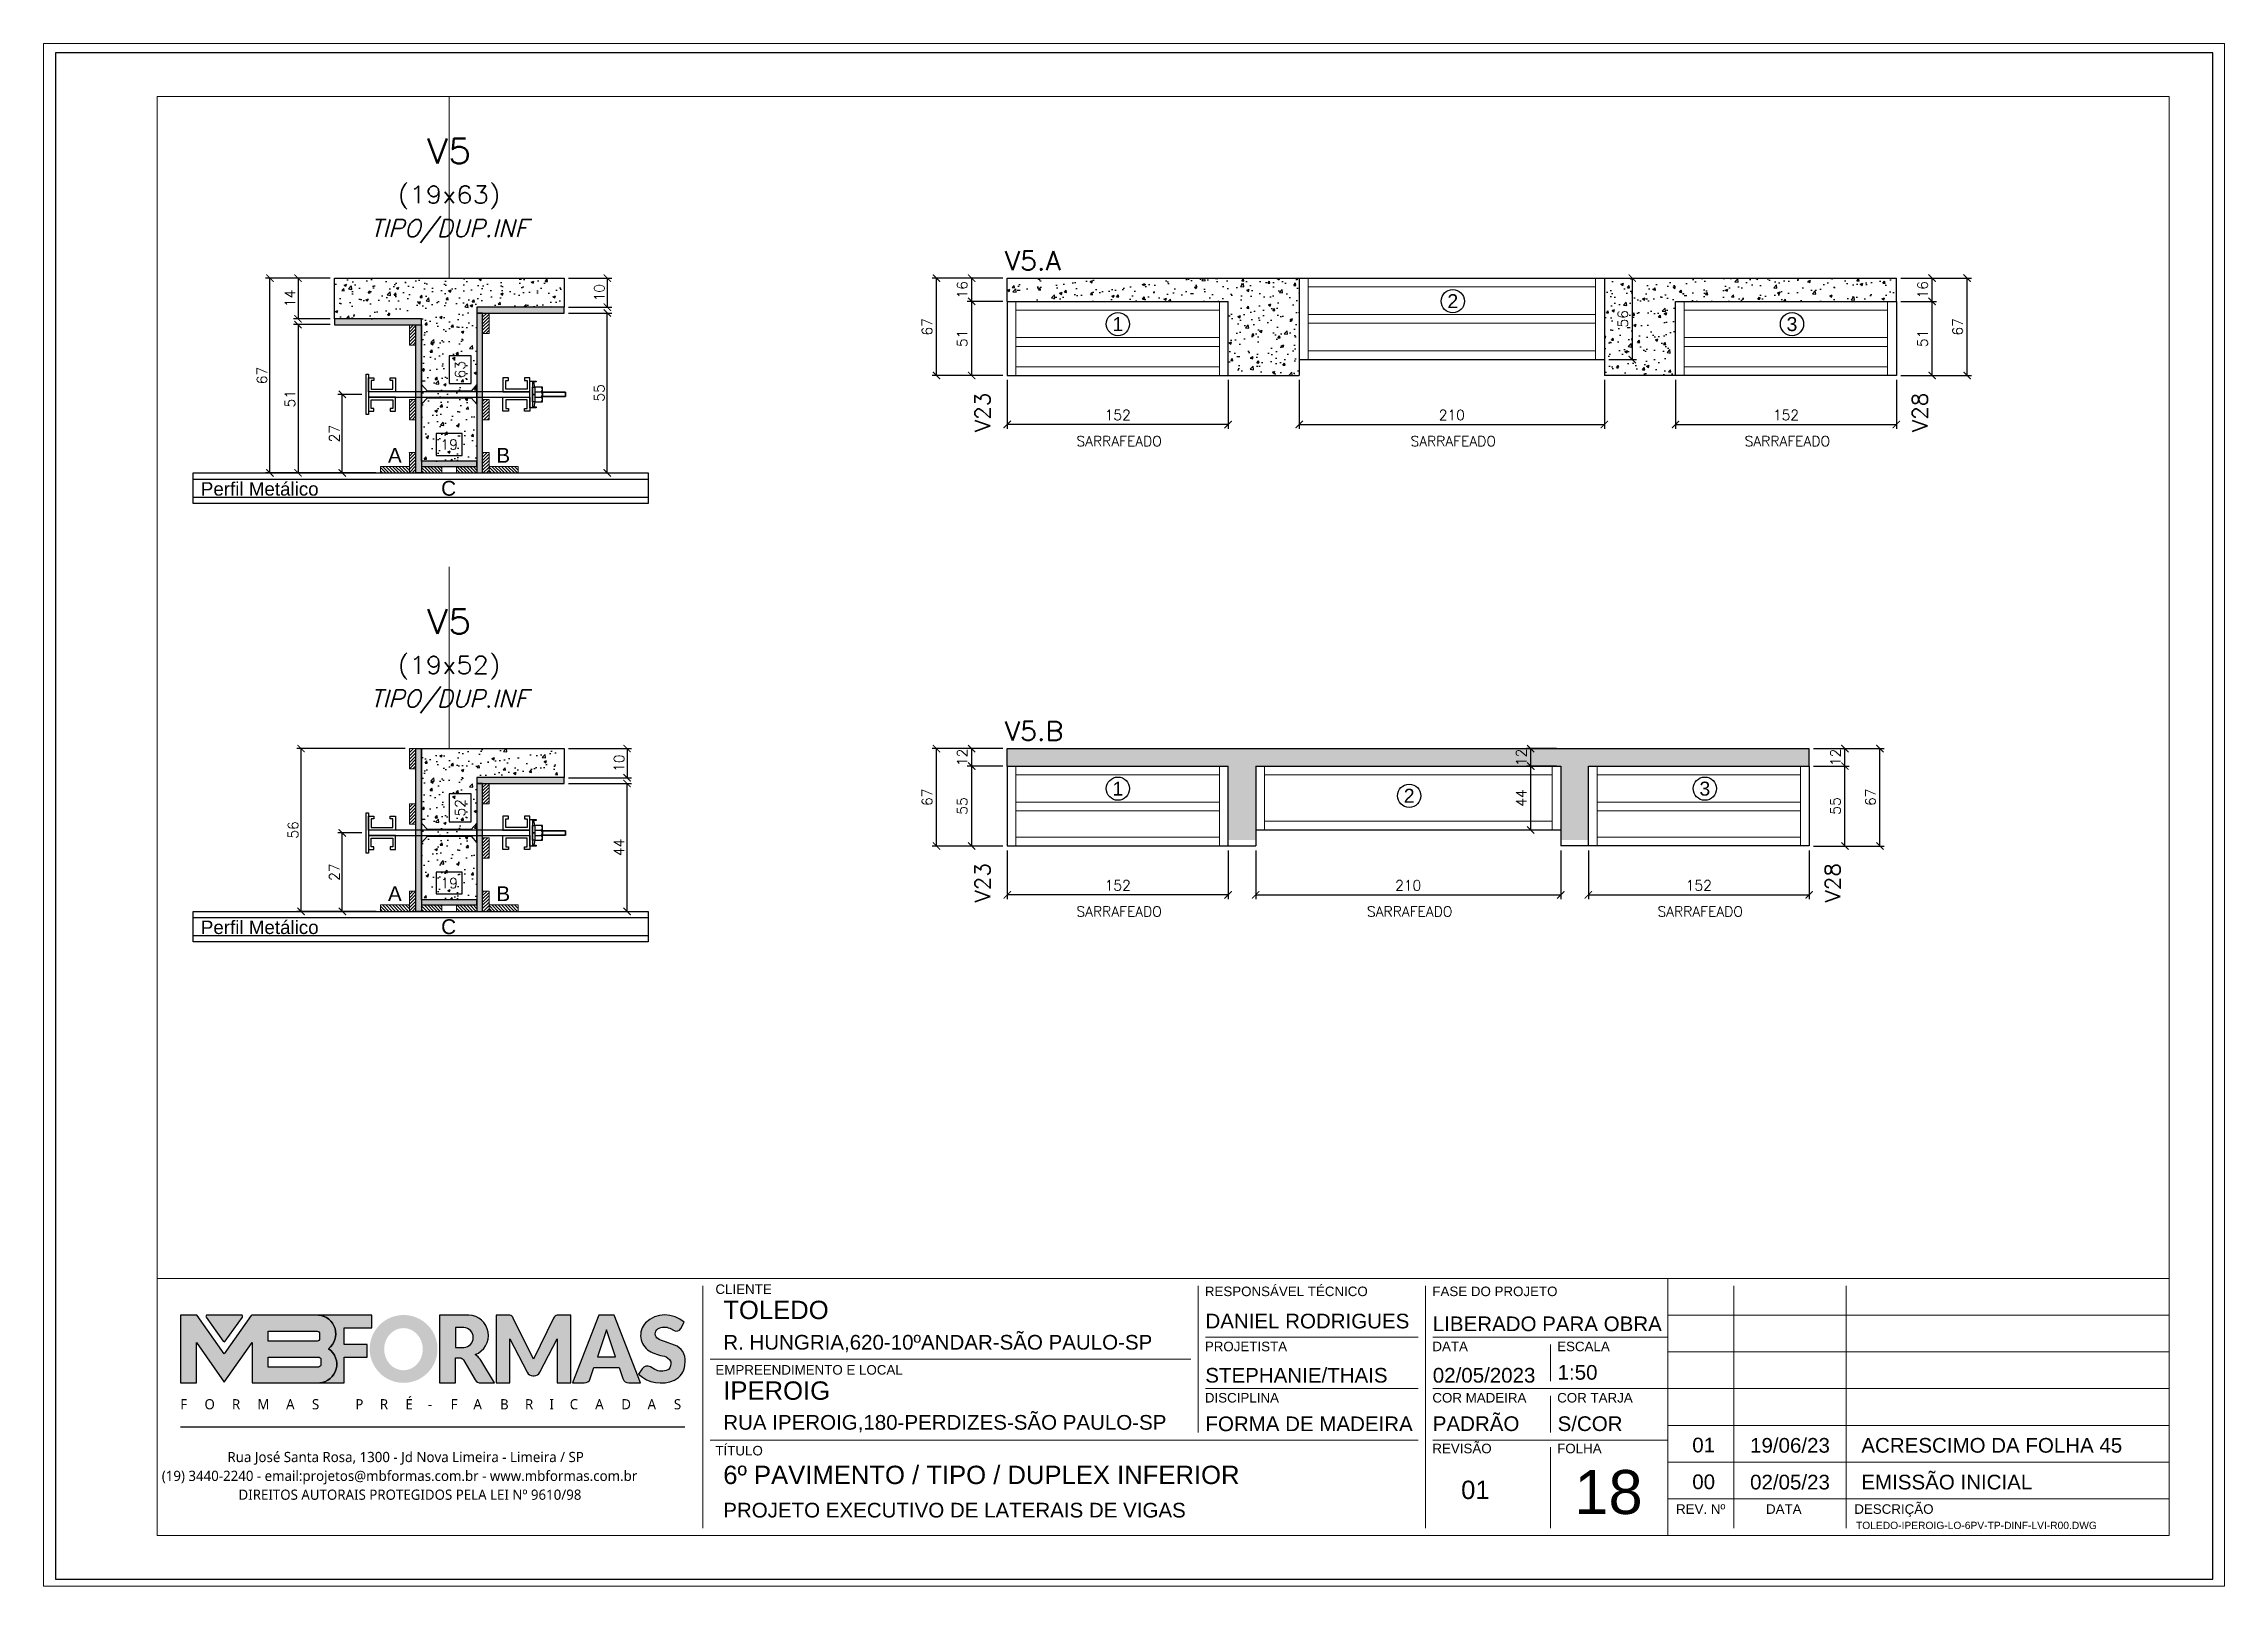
# Paper-space layout '18' of a CAD drawing. Extents: x 399.1 to 428.8, y 284.8 to 305.8.
# The model-space entities are those that its viewports show. They can reach past a viewport. Long polylines and large blocks are cut down to what shows.
import ezdxf
from ezdxf.enums import TextEntityAlignment as Align

# ---------------------------------------------------------------- set-up
doc = ezdxf.new("R2010")
doc.units = 0
doc.header["$PDMODE"] = 2
doc.header["$PDSIZE"] = 10
doc.linetypes.add('CABLIN', pattern=[0.35, 0.25, -0.1])
doc.linetypes.add('HIDDEN', pattern=[9.525, 6.35, -3.175])
doc.layers.get('0').update_dxf_attribs({"lineweight": 13})
doc.layers.get('Defpoints').update_dxf_attribs({"lineweight": 13})
for name, color, linetype in [('Barra de Ancoragem', 20, 'Continuous'), ('Concreto', 250, 'HIDDEN'), ('Cota', 4, 'Continuous'), ('Cota Seção (2x)', 4, 'Continuous'), ('Hachura', 252, 'CABLIN'), ('MB Logo', 255, 'Continuous'), ('Painéis', 200, 'Continuous'), ('Perfil Metálico', 224, 'Continuous'), ('Romaneio', 10, 'Continuous'), ('Texto de Titulo', 7, 'Continuous'), ('Texto Qtd Sarr', 242, 'Continuous'), ('Tubo de PVC', 51, 'Continuous')]:
    doc.layers.add(name, color=color, linetype=linetype)
for name, color, linetype, lineweight in [('FOLHA MB', 7, 'Continuous', 13), ('Madeira', 100, 'Continuous', 13), ('N° Folha', 5, 'Continuous', 13), ('Sarr 2.2x7', 40, 'Continuous', 9), ('Texto Seção', 7, 'Continuous', 15)]:
    doc.layers.add(name, color=color, linetype=linetype, lineweight=lineweight)
doc.layers.add('Laje_Perimetro', color=7, linetype='Continuous', plot=False)
doc.layers.add('VIEW', color=252, linetype='Continuous', lineweight=13, plot=False)
doc.styles.add('ARIAL', font='arial.ttf', dxfattribs={"oblique": 15, "height": 25})
doc.styles.add('MB_C01', font='arial.ttf', dxfattribs={"height": 1.3})
doc.styles.add('MB_C02', font='arial.ttf', dxfattribs={"height": 2})
doc.styles.add('MB_C03', font='arial.ttf', dxfattribs={"height": 2.5})
doc.styles.add('MB_C04', font='arial.ttf', dxfattribs={"height": 6})
doc.styles.add('MtXpl_Lucida_Sans_Un', font='l_10646.ttf')
doc.styles.add('REGUA-120', font='ROMANS.shx', dxfattribs={"height": 15})
doc.styles.add('ROMANS', font='romans.shx')
doc.dimstyles.new('Cota Paínel', dxfattribs={"dimtxt": 7, "dimasz": 5, "dimexe": 3, "dimexo": 3, "dimgap": 3, "dimtad": 1, "dimdec": 1, "dimzin": 12, "dimdsep": 46, "dimtxsty": 'ROMANS', "dimblk": 'ARCHTICK', "dimcen": 0, "dimclrd": 4, "dimclre": 4, "dimclrt": 1, "dimadec": 1, "dimazin": 3, "dimtfac": 1, "dimtdec": 1, "dimtmove": 0, "dimatfit": 3, "dimldrblk": 'OBLIQUE', "dimfxl": 1, "dimtolj": 1, "dimtzin": 12, "dimarcsym": 0})
doc.dimstyles.new('Cota Seção (2x)', dxfattribs={"dimtxt": 7, "dimasz": 5, "dimexe": 3, "dimexo": 3, "dimgap": 2, "dimtad": 3, "dimdec": 1, "dimlfac": 0.5, "dimzin": 12, "dimdsep": 46, "dimtxsty": 'ROMANS', "dimblk": 'ARCHTICK', "dimcen": 0, "dimclrd": 4, "dimclre": 4, "dimclrt": 1, "dimadec": 1, "dimazin": 3, "dimtfac": 1, "dimtdec": 1, "dimtmove": 0, "dimatfit": 3, "dimldrblk": 'OBLIQUE', "dimfxl": 1, "dimtolj": 1, "dimtzin": 12, "dimarcsym": 0})
doc.dimstyles.new('Cota Seção interna', dxfattribs={"dimtxt": 7, "dimasz": 6, "dimexe": 0.18, "dimexo": 2, "dimgap": -4, "dimtad": 3, "dimdec": 1, "dimlfac": 0.5, "dimzin": 12, "dimdsep": 46, "dimtxsty": 'ROMANS', "dimblk": 'ARCHTICK', "dimcen": 0.09, "dimse1": 1, "dimse2": 1, "dimsd1": 1, "dimsd2": 1, "dimclrd": 180, "dimclre": 5, "dimclrt": 1, "dimadec": 0, "dimazin": 3, "dimtfac": 1, "dimtdec": 1, "dimtofl": 0, "dimtmove": 0, "dimatfit": 3, "dimldrblk": 'ARCHTICK', "dimfxl": 1, "dimtolj": 1, "dimtzin": 0, "dimarcsym": 0})
pattern_1 = [(45, (-8955.0666, 27905.8796), (-1.12253202, 1.12253202), [])]
pattern_2 = [(315, (5702.3099, -3386.3843), (1.12253202, 1.12253202), [])]
pattern_3 = [(45, (-8955.0666, 27942.5023), (-1.12253202, 1.12253202), [])]
pattern_4 = [(315, (5702.3099, -3688.0066), (1.12253202, 1.12253202), [])]
pattern_5 = [(50, (0, 0), (17.931505, -1.568803), [1.875, -20.625]), (355, (0, 0), (-3.468783, 18.804803), [1.5, -16.5]), (100.45144, (1.494, -0.13), (14.462721, 17.236), [1.593505, -17.528553]), (46.1842, (0, 5), (26.681033, -4.137982), [2.8125, -30.9375]), (96.63564, (2.223, 4.655), (23.36655, 24.352965), [2.39026, -26.292844]), (351.18416, (0, 5), (23.36655, 24.352965), [2.25, -24.75]), (21, (2.5, 3.75), (14.922676, -10.065472), [1.875, -20.625]), (326, (2.5, 3.75), (6.082883, 18.128751), [1.5, -16.5]), (71.45144, (3.744, 2.911), (21.00556, 8.063279), [1.593505, -17.528553]), (37.5, (0, 0), (0.3039964, 8.3223463), [0, -16.3, 0, -16.75, 0, -16.5625]), (7.5, (0, 0), (6.5767384, 9.860293), [0, -9.55, 0, -15.925, 0, -6.3125]), (327.5, (-5.575, 0), (13.345561, -0.5638718), [0, -6.25, 0, -19.5, 0, -25.875]), (317.5, (-8.075, 0), (14.579654, 2.5026246), [0, -8.125, 0, -12.95, 0, -18.375])]

psp = doc.layouts.new('18')

msp = doc.modelspace()

# ---------------------------------------------------------------- texts
at = {"layer": 'N° Folha', "color": 5, "style": 'MB_C04'}
msp.add_text('18', height=30.306, dxfattribs=at).set_placement((-16460.91, 4127))
at = {"layer": 'Painéis', "color": 1, "char_height": 7, "attachment_point": 5, "style": 'ROMANS'}
for insert in [(-16774.21, 4865.16), (-16544.21, 4865.16), (-16314.21, 4865.16), (-16774.21, 4541.53), (-16574.21, 4541.53), (-16374.21, 4541.53)]:
    msp.add_mtext('\\A1;SARRAFEADO', dxfattribs=dict(at, insert=insert))
at = {"layer": 'Romaneio', "color": 0, "style": 'ARIAL'}
for s, p in [('2', (-16544.54, 4961.44)), ('1', (-16775.03, 4945.68)), ('3', (-16311.03, 4945.68)), ('1', (-16775.03, 4626.06)), ('2', (-16574.54, 4621.18)), ('3', (-16371.03, 4626.06))]:
    msp.add_text(s, height=9.6, dxfattribs=at).set_placement(p, align=Align.MIDDLE_CENTER)
at = {"layer": 'Texto Seção', "style": 'REGUA-120', "width": 1.05}
for s, p in [('V5.A', (-16852.93, 4982.78)), ('V5.B', (-16852.93, 4659.16))]:
    msp.add_text(s, height=13, dxfattribs=at).set_placement(p)
for s, p in [('V23', (-16868.24, 4884.93)), ('V28', (-16223.03, 4884.93)), ('V23', (-16868.24, 4561.31)), ('V28', (-16283.03, 4561.31))]:
    msp.add_text(s, height=10.4, rotation=90, dxfattribs=at).set_placement(p, align=Align.MIDDLE_CENTER)
at = {"layer": 'Texto Seção', "color": 0, "linetype": 'Continuous', "style": 'ARIAL'}
for s, p in [('A', (-17272.75, 4855.39)), ('B', (-17198.16, 4855.39)), ('C', (-17235.75, 4832.72)), ('A', (-17272.75, 4553.77)), ('B', (-17198.16, 4553.77)), ('C', (-17235.75, 4531.09))]:
    msp.add_text(s, height=10.22, dxfattribs=at).set_placement(p, align=Align.MIDDLE_CENTER)
at = {"layer": 'Texto Seção', "style": 'ARIAL'}
for p in [(-17365.75, 4832.28), (-17365.75, 4530.66)]:
    msp.add_text('Perfil Metálico', height=9.24, dxfattribs=at).set_placement(p, align=Align.MIDDLE_CENTER)

# ---------------------------------------------------------------- blocks, each defined once
blk = doc.blocks.new('MB-NOVO')
at = {"layer": 'MB Logo', "linetype": 'Continuous'}
h = blk.add_hatch(color=256, dxfattribs=at)
h.dxf.hatch_style = 1
h.set_gradient(color1=(242, 132, 69), color2=(247, 180, 141), rotation=90, tint=1)
h.paths.add_polyline_path([(-18529.6, 10980.8), (-18475.7, 10980.8, 0.706757), (-18468.7, 11008, 0.681802), (-18476.7, 11034.9), (-18529.4, 11034.9, 0.243712), (-18530.2, 11034.5), (-18551.7, 11003.9), (-18573.3, 11034.5, 0.243712), (-18574.1, 11034.9), (-18586.5, 11034.9), (-18586.5, 10980.8), (-18573.9, 10980.8), (-18573.9, 11012.9), (-18551.7, 10981.5), (-18529.6, 11012.9)])
h.paths.add_polyline_path([(-18516.8, 11014.1), (-18516.8, 11022), (-18477.8, 11022, -0.414214), (-18475.8, 11020), (-18475.8, 11016.1, -0.414214), (-18477.8, 11014.1)], flags=16)
h.paths.add_polyline_path([(-18516.8, 11001.4), (-18476.8, 11001.4, -0.414214), (-18474.8, 10999.4), (-18474.8, 10995.5, -0.414214), (-18476.8, 10993.5), (-18516.8, 10993.5)], flags=16)
at = {"layer": 'MB Logo', "true_color": 0x262626}
h = blk.add_hatch(color=250, dxfattribs=at)
h.dxf.hatch_style = 1
h.paths.add_polyline_path([(-18537.3, 11033.3, 0.60809), (-18538.1, 11034.9), (-18565.3, 11034.9, 0.60809), (-18566.1, 11033.3), (-18552.5, 11014, 0.518202), (-18550.9, 11014)])
h = blk.add_hatch(color=250, dxfattribs=at)
h.dxf.hatch_style = 1
h.paths.add_polyline_path([(-18456.2, 11011.3), (-18456.2, 11024.6), (-18434.2, 11024.6), (-18434.2, 11034.9), (-18476.7, 11034.9, -0.681802), (-18468.7, 11008, -0.706757), (-18475.7, 10980.8), (-18456.2, 10980.8), (-18456.2, 11001.4), (-18437.8, 11001.4), (-18437.8, 11011.3)])
h = blk.add_hatch(color=250, dxfattribs=at)
h.dxf.hatch_style = 1
h.paths.add_polyline_path([(-18435.9, 11007.9, 1), (-18381.9, 11007.9, 1)])
edge = h.paths.add_edge_path(flags=16)
edge.add_ellipse((-18409, 11007.7), major_axis=(0, 16.8), ratio=0.916255, start_angle=0, end_angle=360)
h = blk.add_hatch(color=250, dxfattribs=at)
h.dxf.hatch_style = 1
h.paths.add_polyline_path([(-18357, 11034.9), (-18380.2, 11034.9), (-18380.2, 10980.8), (-18367.6, 10980.8), (-18367.6, 11000.7), (-18363.4, 11000.7, -0.195765), (-18360.9, 10998.9), (-18351.8, 10983.2, 0.261385), (-18347.5, 10980.8), (-18336.4, 10980.8), (-18347.5, 10999, 0.082429), (-18349.6, 11001.5), (-18351.9, 11003.4, 0.81838)])
h.paths.add_polyline_path([(-18360.8, 11009), (-18367.6, 11009), (-18367.6, 11025), (-18360.8, 11025, -0.92578)], flags=16)
h = blk.add_hatch(color=250, dxfattribs=at)
h.dxf.hatch_style = 1
h.paths.add_polyline_path([(-18286.6, 11015.9), (-18286.6, 10980.8), (-18275.8, 10980.8), (-18275.8, 11034.9), (-18286.6, 11034.9, 0.216647), (-18289.4, 11032.4), (-18305.5, 10999.8), (-18321.6, 11032.7, 0.199908), (-18324.3, 11034.9), (-18335.2, 11034.9), (-18335.2, 10980.8), (-18324.3, 10980.8), (-18324.3, 11015.9), (-18310.4, 10989.3, 0.279644), (-18306, 10986.6, 0.340986), (-18300.5, 10989.3)])
h = blk.add_hatch(color=250, dxfattribs=at)
h.dxf.hatch_style = 1
h.paths.add_polyline_path([(-18274.4, 10980.8), (-18265, 10980.8, 0.322517), (-18260.2, 10984.3), (-18257.3, 10993), (-18237.2, 10993), (-18234.3, 10984.3, 0.322517), (-18229.5, 10980.8), (-18220.3, 10980.8), (-18241.2, 11034.9), (-18253.4, 11034.9)])
h.paths.add_polyline_path([(-18254.4, 11001.6), (-18247.3, 11023), (-18240.1, 11001.6)], flags=16)
h = blk.add_hatch(color=250, dxfattribs=at)
h.dxf.hatch_style = 1
h.paths.add_polyline_path([(-18206, 11024, -0.247671), (-18196.9, 11024.3), (-18193.5, 11022.5, 0.40799), (-18188.2, 11024.1), (-18185.4, 11029.1, 0.392837), (-18216.2, 11028.7, 0.467779), (-18213.3, 11006.3, 0.077523), (-18201.2, 11002.1, -0.214206), (-18196.1, 10997.9, -0.284295), (-18198.2, 10991.4, -0.26924), (-18208.8, 10991.6), (-18212.2, 10993.6, 0.407727), (-18219, 10992.1), (-18221.8, 10987.7, 0.296878), (-18193.2, 10983.1, 0.272251), (-18184.9, 10995.3), (-18184.6, 10997.9, 0.348906), (-18193.7, 11011.2), (-18200.4, 11013.5, -0.045018), (-18205.8, 11015.7, -0.618284)])
at = {"layer": 'MB Logo', "linetype": 'Continuous'}
blk.add_line((-18586.5, 10945.9), (-18184.8, 10945.9), dxfattribs=at)
at = {"layer": 'MB Logo', "color": 23, "linetype": 'Continuous', "true_color": 0xf28445}
for points in [[(-18573.3, 11034.5, 0.243712), (-18574.1, 11034.9), (-18586.5, 11034.9), (-18586.5, 10980.8), (-18573.9, 10980.8), (-18573.9, 11012.9), (-18551.7, 10981.5), (-18529.6, 11012.9), (-18529.6, 10980.8), (-18475.7, 10980.8, 0.706757), (-18468.7, 11008, 0.681802), (-18476.7, 11034.9), (-18529.4, 11034.9, 0.243712), (-18530.2, 11034.5), (-18551.7, 11003.9)], [(-18516.8, 11022), (-18477.8, 11022, -0.414214), (-18475.8, 11020), (-18475.8, 11016.1, -0.414214), (-18477.8, 11014.1), (-18516.8, 11014.1)], [(-18516.8, 11001.4), (-18476.8, 11001.4, -0.414214), (-18474.8, 10999.4), (-18474.8, 10995.5, -0.414214), (-18476.8, 10993.5), (-18516.8, 10993.5)]]:
    blk.add_lwpolyline(points, format="xyb", close=True, dxfattribs=at)
at = {"layer": 'MB Logo', "color": 250, "true_color": 0x262626}
for points in [[(-18537.3, 11033.3, 0.60809), (-18538.1, 11034.9), (-18565.3, 11034.9, 0.60809), (-18566.1, 11033.3), (-18552.5, 11014, 0.518202), (-18550.9, 11014)], [(-18437.8, 11011.3), (-18456.2, 11011.3), (-18456.2, 11024.6), (-18434.2, 11024.6), (-18434.2, 11034.9), (-18476.7, 11034.9, -0.681802), (-18468.7, 11008, -0.706757), (-18475.7, 10980.8), (-18456.2, 10980.8), (-18456.2, 11001.4), (-18437.8, 11001.4)], [(-18347.5, 10980.8), (-18336.4, 10980.8), (-18347.5, 10999, 0.082429), (-18349.6, 11001.5), (-18351.9, 11003.4, 0.81838), (-18357, 11034.9), (-18380.2, 11034.9), (-18380.2, 10980.8), (-18367.6, 10980.8), (-18367.6, 11000.7), (-18363.4, 11000.7, -0.209789), (-18360.8, 10998.7), (-18351.8, 10983.2, 0.261385)], [(-18286.6, 11015.9), (-18286.6, 10980.8), (-18275.8, 10980.8), (-18275.8, 11034.9), (-18286.6, 11034.9, 0.216647), (-18289.4, 11032.4), (-18305.5, 10999.8), (-18321.5, 11032.4, 0.216647), (-18324.3, 11034.9), (-18335.2, 11034.9), (-18335.2, 10980.8), (-18324.3, 10980.8), (-18324.3, 11015.9), (-18310.4, 10989.3, 0.279644), (-18306, 10986.6), (-18304.9, 10986.6, 0.279644), (-18300.5, 10989.3)], [(-18265, 10980.8, 0.322517), (-18260.2, 10984.3), (-18257.3, 10993), (-18237.2, 10993), (-18234.3, 10984.3, 0.322517), (-18229.5, 10980.8), (-18220.3, 10980.8), (-18241.2, 11034.9), (-18253.4, 11034.9), (-18274.4, 10980.8)], [(-18206.2, 11015.9, -0.549626), (-18206.4, 11023.8, -0.258723), (-18196.9, 11024.3), (-18193.5, 11022.5, 0.40799), (-18188.2, 11024.1), (-18185.4, 11029.1, 0.392837), (-18216.2, 11028.7, 0.467779), (-18213.3, 11006.3, 0.077523), (-18201.2, 11002.1, -0.203897), (-18196.3, 10998.2), (-18196.1, 10997.8, -0.267611), (-18198, 10991.6), (-18198.5, 10991.3, -0.261145), (-18208.8, 10991.6), (-18212.2, 10993.6, 0.407727), (-18219, 10992.1), (-18221.8, 10987.7, 0.296878), (-18193.2, 10983.1, 0.265963), (-18184.9, 10994.9), (-18184.7, 10997.6, 0.340466), (-18193.1, 11011), (-18200.4, 11013.5, -0.049298)], [(-18367.6, 11009), (-18360.8, 11009, 0.92578), (-18360.8, 11025), (-18367.6, 11025)]]:
    blk.add_lwpolyline(points, format="xyb", close=True, dxfattribs=at)
blk.add_lwpolyline([(-18247.3, 11023), (-18254.4, 11001.6), (-18240.1, 11001.6)], close=True, dxfattribs=at)
at = {"layer": 'MB Logo', "color": 250, "true_color": 0x262626, "style": 'MtXpl_Lucida_Sans_Un'}
for s, height, p in [('F', 8.12, (-18586.8, 10959.8)), ('O', 8.12, (-18567.5, 10959.8)), ('R', 8.12, (-18545.6, 10959.8)), ('M', 8.12, (-18525.4, 10959.8)), ('A', 8.12, (-18502.5, 10959.8)), ('S', 8.12, (-18481.9, 10959.8)), ('P', 8.12, (-18447.3, 10959.8)), ('R', 8.12, (-18427.8, 10959.8)), ('É', 8.12, (-18407.5, 10959.8)), ('-', 8.12, (-18389.6, 10959.8)), ('F', 8.12, (-18371.4, 10959.8)), ('A', 8.12, (-18353.3, 10959.8)), ('B', 8.12, (-18332.1, 10959.8)), ('R', 8.12, (-18312.2, 10959.8)), ('I', 8.12, (-18292.7, 10959.8)), ('C', 8.12, (-18276.6, 10959.8)), ('A', 8.12, (-18256.3, 10959.8)), ('D', 8.12, (-18235.5, 10959.8)), ('A', 8.12, (-18214.6, 10959.8)), ('S', 8.12, (-18193.6, 10959.8)), ('DIREITOS AUTORAIS PROTEGIDOS PELA LEI Nº 9610/98', 8.122, (-18540.4, 10887.8))]:
    blk.add_text(s, height=height, dxfattribs=at).set_placement(p)
at = {"layer": 'MB Logo', "style": 'MtXpl_Lucida_Sans_Un'}
for s, p in [('Rua José Santa Rosa, 1300 - Jd Nova Limeira - Limeira / SP', (-18549.2, 10917.8)), ('(19) 3440-2240 - email:projetos@mbformas.com.br - www.mbformas.com.br', (-18601.5, 10902.8))]:
    blk.add_text(s, height=8.122, dxfattribs=at).set_placement(p)
blk = doc.blocks.new('A$C169d8357')
at = {"layer": 'FOLHA MB', "color": 1}
for p, q in [((1109.8, 356.7), (70, 356.7)), ((445.6, 351.7), (445.6, 185)), ((786.6, 351.7), (786.6, 250.7)), ((943.1, 351.7), (943.1, 185)), ((1109.8, 356.7), (1109.8, 179.9)), ((1455, 356.7), (1109.8, 356.7)), ((1155.3, 185), (1155.3, 351.7)), ((1232.6, 351.7), (1232.6, 185)), ((1455, 331.5), (1109.8, 331.5)), ((938.1, 316.3), (791.6, 316.3)), ((1109.8, 316.3), (948.2, 316.3)), ((781.5, 301.2), (450.7, 301.2)), ((1029, 311.3), (1029, 286)), ((1455, 306.2), (1109.8, 306.2)), ((938.1, 281), (791.6, 281)), ((1109.8, 281), (948.2, 281)), ((1029, 275.9), (1029, 250.7)), ((1455, 281), (1109.8, 281)), ((1455, 255.7), (1109.8, 255.7)), ((938.1, 245.6), (450.7, 245.6)), ((1109.8, 245.6), (948.2, 245.6)), ((1029, 240.6), (1029, 185)), ((1455, 230.4), (1109.8, 230.4)), ((1455, 205.2), (1109.8, 205.2))]:
    blk.add_line(p, q, dxfattribs=at)
for points in [[(0, 1199.9), (0, 149.9), (1485, 149.9), (1485, 1199.9)], [(70, 1169.9), (70, 179.9), (1455, 179.9), (1455, 1169.9)]]:
    blk.add_lwpolyline(points, close=True, dxfattribs=at)
at = {"layer": 'MB Logo', "xscale": 0.8642040370897565, "yscale": 0.8642040370897565, "zscale": 0.8642040370897565}
blk.add_blockref('MB-NOVO', (16148.7, -9204.8), dxfattribs=at)
at = {"layer": 'FOLHA MB', "color": 6}
for s, height, style, p in [('CLIENTE', 6.57, 'MB_C01', (454.3, 346.1)), ('RESPONSÁVEL TÉCNICO', 6.566, 'MB_C01', (791.2, 344.6)), ('FASE DO PROJETO', 6.566, 'MB_C01', (947.8, 344.6)), ('R. HUNGRIA,620-10ºANDAR-SÃO PAULO-SP', 10.102, 'MB_C02', (459.7, 307.8)), ('PROJETISTA', 6.57, 'MB_C01', (791.2, 306.7)), ('DATA', 6.57, 'MB_C01', (947.8, 306.7)), ('ESCALA', 6.57, 'MB_C01', (1033.7, 306.7)), ('EMPREENDIMENTO E LOCAL', 6.566, 'MB_C01', (454.3, 290.6)), ('DISCIPLINA', 6.57, 'MB_C01', (791.2, 271.4)), ('COR MADEIRA', 6.566, 'MB_C01', (947.8, 271.4)), ('COR TARJA', 6.57, 'MB_C01', (1033.7, 271.4)), ('RUA IPEROIG,180-PERDIZES-SÃO PAULO-SP', 10.102, 'MB_C02', (459.7, 252.7)), ('TÍTULO', 6.57, 'MB_C01', (454.3, 235)), ('REVISÃO', 6.57, 'MB_C01', (947.8, 236.5)), ('FOLHA', 6.57, 'MB_C01', (1033.7, 236.5)), ('PROJETO EXECUTIVO DE LATERAIS DE VIGAS', 10.102, 'MB_C02', (459.7, 192.3))]:
    blk.add_text(s, height=height, dxfattribs=dict(at, style=style)).set_placement(p)
at = {"layer": 'FOLHA MB', "color": 5}
for s, height, style, p in [('TOLEDO', 12.63, 'MB_C03', (459.7, 328.8)), ('DANIEL RODRIGUES', 10.102, 'MB_C02', (791.6, 322.4)), ('LIBERADO PARA OBRA', 10.102, 'MB_C02', (948.1, 320.5)), ('IPEROIG', 12.63, 'MB_C03', (459.7, 273.3)), ('STEPHANIE/THAIS', 10.102, 'MB_C02', (791.5, 285.1)), ('02/05/2023', 10.1, 'MB_C02', (948.1, 285.1)), ('1:50', 10.1, 'MB_C02', (1034, 287.1)), ('FORMA DE MADEIRA', 10.102, 'MB_C02', (791.6, 251.7)), ('PADRÃO', 10.1, 'MB_C02', (948.1, 251.8)), ('S/COR', 10.1, 'MB_C02', (1034, 251.8)), ('01', 10.1, 'MB_C02', (1126.7, 237.1)), ('19/06/23', 10.1, 'MB_C02', (1166.5, 236.9)), ('ACRESCIMO DA FOLHA 45', 10.102, 'MB_C02', (1243.1, 236.9)), ('6º PAVIMENTO / TIPO / DUPLEX INFERIOR', 12.628, 'MB_C03', (459.7, 215.3)), ('01', 12.63, 'MB_C03', (967.6, 205)), ('00', 10.1, 'MB_C02', (1126.7, 211.8)), ('02/05/23', 10.1, 'MB_C02', (1166.5, 211.6)), ('EMISSÃO INICIAL', 10.102, 'MB_C02', (1243.1, 211.6))]:
    blk.add_text(s, height=height, dxfattribs=dict(at, style=style)).set_placement(p)
at = {"layer": 'FOLHA MB', "color": 6, "style": 'MB_C01'}
for s, p in [('REV. Nº', (1132.5, 198.1)), ('DATA', (1189.7, 198.1)), ('DESCRIÇÃO', (1265.5, 198.1))]:
    blk.add_text(s, height=6.57, dxfattribs=at).set_placement(p, align=Align.MIDDLE_CENTER)
at = {"layer": 'FOLHA MB', "insert": (1239.4, 189.4), "char_height": 5.051, "width": 210.818, "attachment_point": 1, "style": 'MB_C04'}
blk.add_mtext('TOLEDO-IPEROIG-LO-6PV-TP-DINF-LVI-R00.DWG', dxfattribs=at)
blk = doc.blocks.new('titulo1')
at = {"layer": 'Defpoints', "color": 252, "linetype": 'HIDDEN', "ltscale": 2}
blk.add_line((0, 0), (0, 125), dxfattribs=at)
at = {"layer": 'Defpoints', "style": 'ROMANS', "oblique": 15}
blk.add_attdef('FOLHA', text='', height=10, dxfattribs=at).set_placement((0, 15.6), align=Align.MIDDLE_CENTER)
at = {"layer": 'Texto Qtd Sarr', "color": 3, "style": 'ROMANS', "oblique": 15}
for tag, height, p in [('TITULO', 17, (0, 71.4)), ('SEÇÃO', 12, (0, 41.5))]:
    blk.add_attdef(tag, text='', height=height, dxfattribs=at).set_placement(p, align=Align.MIDDLE_CENTER)
blk = doc.blocks.new('*D392')
at = {"layer": 'Cota Seção (2x)', "color": 180, "lineweight": -2, "transparency": 16777216}
for p, q in [((-17226.3, 4870.3), (-17244.3, 4870.3)), ((-17244.3, 4870.3), (-17244.3, 4855.3)), ((-17226.3, 4855.3), (-17226.3, 4870.3)), ((-17244.3, 4855.3), (-17226.3, 4855.3))]:
    blk.add_line(p, q, dxfattribs=at)
at = {"layer": 'Defpoints', "color": 0, "transparency": 16777216}
for p in [(-17254.3, 4851.3), (-17216.3, 4851.3), (-17216.3, 4851.3)]:
    blk.add_point(p, dxfattribs=at)
at = {"layer": 'Cota Seção (2x)', "color": 1, "transparency": 16777216, "insert": (-17235.3, 4862.8), "char_height": 7, "attachment_point": 5, "style": 'ROMANS'}
blk.add_mtext('\\A1;19', dxfattribs=at)
blk = doc.blocks.new('_ArchTick')
at = {"color": 0, "linetype": 'ByBlock', "const_width": 0.15}
blk.add_lwpolyline([(-0.5, -0.5), (0.5, 0.5)], dxfattribs=at)
blk = doc.blocks.new('*D393')
at = {"layer": 'Cota', "color": 4, "lineweight": -2, "transparency": 16777216}
for p, q in [((-17153.3, 4977.3), (-17123.5, 4977.3)), ((-17126.5, 4977.3), (-17126.5, 4957.3)), ((-17153.3, 4957.3), (-17123.5, 4957.3))]:
    blk.add_line(p, q, dxfattribs=at)
at = {"layer": 'Defpoints', "color": 0, "transparency": 16777216}
for p in [(-17156.3, 4977.3), (-17156.3, 4957.3), (-17126.5, 4957.3)]:
    blk.add_point(p, dxfattribs=at)
at = {"layer": 'Cota', "color": 4, "lineweight": -2, "transparency": 16777216, "xscale": 5, "yscale": 5, "zscale": 5}
for p, rotation in [((-17126.5, 4977.3), 90), ((-17126.5, 4957.3), 270)]:
    blk.add_blockref('_ArchTick', p, dxfattribs=dict(at, rotation=rotation))
at = {"layer": 'Cota', "color": 1, "transparency": 16777216, "insert": (-17132, 4967.3), "char_height": 7, "attachment_point": 5, "rotation": 90, "style": 'ROMANS'}
blk.add_mtext('\\A1;10', dxfattribs=at)
blk = doc.blocks.new('_OBLIQUE')
at = {"color": 0, "linetype": 'ByBlock', "lineweight": -2}
for p, q in [((0, 0), (-1, 0)), ((-0.5, -0.5), (0.5, 0.5))]:
    blk.add_line(p, q, dxfattribs=at)
blk = doc.blocks.new('DSADSAD')
at = {"layer": 'Barra de Ancoragem'}
for p, q in [((-12991, 7698.4), (-13009.2, 7698.4)), ((-13005.1, 7696.9), (-13008.6, 7697.6)), ((-12995.1, 7696.9), (-12991.5, 7697.6))]:
    blk.add_line(p, q, dxfattribs=at)
at = {"layer": 'Barra de Ancoragem', "flags": 128}
for points in [[(-13009.2, 7700.2), (-12991, 7700.2), (-12991, 7698.4), (-13009.2, 7698.4)], [(-13008.6, 7698.4), (-13008.6, 7696), (-13009.2, 7696), (-13009.2, 7698.4)], [(-12995.1, 7698.4), (-12995.1, 7696.9), (-13005.1, 7696.9), (-13005.1, 7698.4)], [(-12991, 7698.4), (-12991, 7696), (-12991.5, 7696), (-12991.5, 7698.4)]]:
    blk.add_lwpolyline(points, close=True, dxfattribs=at)
for points in [[(-13005.1, 7696.9), (-13005.1, 7691.6), (-12995.1, 7691.6), (-12995.1, 7696.9)], [(-13000.4, 7696.9), (-13000.4, 7698.4), (-12999.8, 7698.4), (-12999.8, 7696.9), (-13000.4, 7696.9), (-12999.8, 7696.9)]]:
    blk.add_lwpolyline(points, dxfattribs=at)
for points in [[(-13001.9, 7696.9), (-13001.9, 7692.8, 0.666667), (-12998.3, 7692.8, 0.666667)], [(-12998.3, 7696.9), (-12998.3, 7692.8, 0.729796), (-12995.1, 7692.8, 0.729796)]]:
    blk.add_lwpolyline(points, format="xyb", dxfattribs=at)
at = {"layer": 'Barra de Ancoragem'}
blk.add_arc((-13003.5, 7693.3), 1.7, 197.7564, 342.2436, dxfattribs=at)
blk = doc.blocks.new('*D394')
at = {"layer": 'Cota', "color": 4, "lineweight": -2, "transparency": 16777216}
for p, q in [((-17295.4, 4897.3), (-17311.9, 4897.3)), ((-17308.9, 4843.3), (-17308.9, 4897.3)), ((-17285.9, 4843.3), (-17311.9, 4843.3))]:
    blk.add_line(p, q, dxfattribs=at)
at = {"layer": 'Defpoints', "color": 0, "transparency": 16777216}
for p in [(-17308.9, 4897.3), (-17292.4, 4897.3), (-17282.9, 4843.3)]:
    blk.add_point(p, dxfattribs=at)
at = {"layer": 'Cota', "color": 4, "lineweight": -2, "transparency": 16777216, "xscale": 5, "yscale": 5, "zscale": 5}
for p, rotation in [((-17308.9, 4897.3), 90), ((-17308.9, 4843.3), 270)]:
    blk.add_blockref('_ArchTick', p, dxfattribs=dict(at, rotation=rotation))
at = {"layer": 'Cota', "color": 1, "transparency": 16777216, "insert": (-17314.4, 4870.3), "char_height": 7, "attachment_point": 5, "rotation": 90, "style": 'ROMANS'}
blk.add_mtext('\\A1;27', dxfattribs=at)
blk = doc.blocks.new('*D395')
at = {"layer": 'Cota', "color": 4, "lineweight": -2, "transparency": 16777216}
for p, q in [((-17317.3, 4977.3), (-17361.7, 4977.3)), ((-17358.7, 4843.3), (-17358.7, 4977.3)), ((-17295.3, 4843.3), (-17361.7, 4843.3))]:
    blk.add_line(p, q, dxfattribs=at)
at = {"layer": 'Defpoints', "color": 0, "transparency": 16777216}
for p in [(-17358.7, 4977.3), (-17314.3, 4977.3), (-17292.3, 4843.3)]:
    blk.add_point(p, dxfattribs=at)
at = {"layer": 'Cota', "color": 4, "lineweight": -2, "transparency": 16777216, "xscale": 5, "yscale": 5, "zscale": 5}
for p, rotation in [((-17358.7, 4977.3), 90), ((-17358.7, 4843.3), 270)]:
    blk.add_blockref('_ArchTick', p, dxfattribs=dict(at, rotation=rotation))
at = {"layer": 'Cota', "color": 1, "transparency": 16777216, "insert": (-17364.2, 4910.3), "char_height": 7, "attachment_point": 5, "rotation": 90, "style": 'ROMANS'}
blk.add_mtext('\\A1;67', dxfattribs=at)
blk = doc.blocks.new('*D396')
at = {"layer": 'Cota', "color": 4, "lineweight": -2, "transparency": 16777216}
for p, q in [((-17153.3, 4953.3), (-17123.5, 4953.3)), ((-17126.5, 4843.3), (-17126.5, 4953.3)), ((-17184.9, 4843.3), (-17123.5, 4843.3))]:
    blk.add_line(p, q, dxfattribs=at)
at = {"layer": 'Defpoints', "color": 0, "transparency": 16777216}
for p in [(-17156.3, 4953.3), (-17126.5, 4953.3), (-17187.9, 4843.3)]:
    blk.add_point(p, dxfattribs=at)
at = {"layer": 'Cota', "color": 4, "lineweight": -2, "transparency": 16777216, "xscale": 5, "yscale": 5, "zscale": 5}
for p, rotation in [((-17126.5, 4953.3), 90), ((-17126.5, 4843.3), 270)]:
    blk.add_blockref('_ArchTick', p, dxfattribs=dict(at, rotation=rotation))
at = {"layer": 'Cota', "color": 1, "transparency": 16777216, "insert": (-17132, 4898.3), "char_height": 7, "attachment_point": 5, "rotation": 90, "style": 'ROMANS'}
blk.add_mtext('\\A1;55', dxfattribs=at)
blk = doc.blocks.new('*D397')
at = {"layer": 'Cota Seção (2x)', "color": 180, "lineweight": -2, "transparency": 16777216}
for p, q in [((-17220.3, 4923.8), (-17235.3, 4923.8)), ((-17235.3, 4923.8), (-17235.3, 4904.8)), ((-17220.3, 4904.8), (-17220.3, 4923.8)), ((-17235.3, 4904.8), (-17220.3, 4904.8))]:
    blk.add_line(p, q, dxfattribs=at)
at = {"layer": 'Defpoints', "color": 0, "transparency": 16777216}
for p in [(-17216.3, 4977.3), (-17216.3, 4977.3), (-17216.3, 4851.3)]:
    blk.add_point(p, dxfattribs=at)
at = {"layer": 'Cota Seção (2x)', "color": 1, "transparency": 16777216, "insert": (-17227.8, 4914.3), "char_height": 7, "attachment_point": 5, "rotation": 90, "style": 'ROMANS'}
blk.add_mtext('\\A1;63', dxfattribs=at)
blk = doc.blocks.new('*D398')
at = {"layer": 'Cota', "color": 4, "lineweight": -2, "transparency": 16777216}
for p, q in [((-17317.3, 4977.3), (-17342.4, 4977.3)), ((-17339.4, 4977.3), (-17339.4, 4949.3)), ((-17317.3, 4949.3), (-17342.4, 4949.3))]:
    blk.add_line(p, q, dxfattribs=at)
at = {"layer": 'Defpoints', "color": 0, "transparency": 16777216}
for p in [(-17314.3, 4977.3), (-17339.4, 4949.3), (-17314.3, 4949.3)]:
    blk.add_point(p, dxfattribs=at)
at = {"layer": 'Cota', "color": 4, "lineweight": -2, "transparency": 16777216, "xscale": 5, "yscale": 5, "zscale": 5}
for p, rotation in [((-17339.4, 4977.3), 90), ((-17339.4, 4949.3), 270)]:
    blk.add_blockref('_ArchTick', p, dxfattribs=dict(at, rotation=rotation))
at = {"layer": 'Cota', "color": 1, "transparency": 16777216, "insert": (-17344.9, 4963.3), "char_height": 7, "attachment_point": 5, "rotation": 90, "style": 'ROMANS'}
blk.add_mtext('\\A1;14', dxfattribs=at)
blk = doc.blocks.new('*D399')
at = {"layer": 'Cota', "color": 4, "lineweight": -2, "transparency": 16777216}
for p, q in [((-17317.3, 4945.3), (-17342.4, 4945.3)), ((-17339.4, 4945.3), (-17339.4, 4843.3)), ((-17295.3, 4843.3), (-17342.4, 4843.3))]:
    blk.add_line(p, q, dxfattribs=at)
at = {"layer": 'Defpoints', "color": 0, "transparency": 16777216}
for p in [(-17314.3, 4945.3), (-17339.4, 4843.3), (-17292.3, 4843.3)]:
    blk.add_point(p, dxfattribs=at)
at = {"layer": 'Cota', "color": 4, "lineweight": -2, "transparency": 16777216, "xscale": 5, "yscale": 5, "zscale": 5}
for p, rotation in [((-17339.4, 4945.3), 90), ((-17339.4, 4843.3), 270)]:
    blk.add_blockref('_ArchTick', p, dxfattribs=dict(at, rotation=rotation))
at = {"layer": 'Cota', "color": 1, "transparency": 16777216, "insert": (-17344.9, 4894.3), "char_height": 7, "attachment_point": 5, "rotation": 90, "style": 'ROMANS'}
blk.add_mtext('\\A1;51', dxfattribs=at)
blk = doc.blocks.new('*D400')
at = {"layer": 'Cota Seção (2x)', "color": 180, "lineweight": -2, "transparency": 16777216}
for p, q in [((-17226.3, 4568.6), (-17244.3, 4568.6)), ((-17244.3, 4568.6), (-17244.3, 4553.6)), ((-17226.3, 4553.6), (-17226.3, 4568.6)), ((-17244.3, 4553.6), (-17226.3, 4553.6))]:
    blk.add_line(p, q, dxfattribs=at)
at = {"layer": 'Defpoints', "color": 0, "transparency": 16777216}
for p in [(-17254.3, 4549.6), (-17216.3, 4549.6), (-17216.3, 4549.6)]:
    blk.add_point(p, dxfattribs=at)
at = {"layer": 'Cota Seção (2x)', "color": 1, "transparency": 16777216, "insert": (-17235.3, 4561.1), "char_height": 7, "attachment_point": 5, "style": 'ROMANS'}
blk.add_mtext('\\A1;19', dxfattribs=at)
blk = doc.blocks.new('*D401')
at = {"layer": 'Cota', "color": 4, "lineweight": -2, "transparency": 16777216}
for p, q in [((-17153.3, 4653.6), (-17109.9, 4653.6)), ((-17112.9, 4653.6), (-17112.9, 4633.6)), ((-17153.3, 4633.6), (-17109.9, 4633.6))]:
    blk.add_line(p, q, dxfattribs=at)
at = {"layer": 'Defpoints', "color": 0, "transparency": 16777216}
for p in [(-17156.3, 4653.6), (-17156.3, 4633.6), (-17112.9, 4633.6)]:
    blk.add_point(p, dxfattribs=at)
at = {"layer": 'Cota', "color": 4, "lineweight": -2, "transparency": 16777216, "xscale": 5, "yscale": 5, "zscale": 5}
for p, rotation in [((-17112.9, 4653.6), 90), ((-17112.9, 4633.6), 270)]:
    blk.add_blockref('_ArchTick', p, dxfattribs=dict(at, rotation=rotation))
at = {"layer": 'Cota', "color": 1, "transparency": 16777216, "insert": (-17118.4, 4643.6), "char_height": 7, "attachment_point": 5, "rotation": 90, "style": 'ROMANS'}
blk.add_mtext('\\A1;10', dxfattribs=at)
blk = doc.blocks.new('*D402')
at = {"layer": 'Cota', "color": 4, "lineweight": -2, "transparency": 16777216}
for p, q in [((-17295.4, 4595.6), (-17311.9, 4595.6)), ((-17308.9, 4541.6), (-17308.9, 4595.6)), ((-17285.7, 4541.6), (-17311.9, 4541.6))]:
    blk.add_line(p, q, dxfattribs=at)
at = {"layer": 'Defpoints', "color": 0, "transparency": 16777216}
for p in [(-17308.9, 4595.6), (-17292.4, 4595.6), (-17282.7, 4541.6)]:
    blk.add_point(p, dxfattribs=at)
at = {"layer": 'Cota', "color": 4, "lineweight": -2, "transparency": 16777216, "xscale": 5, "yscale": 5, "zscale": 5}
for p, rotation in [((-17308.9, 4595.6), 90), ((-17308.9, 4541.6), 270)]:
    blk.add_blockref('_ArchTick', p, dxfattribs=dict(at, rotation=rotation))
at = {"layer": 'Cota', "color": 1, "transparency": 16777216, "insert": (-17314.4, 4568.6), "char_height": 7, "attachment_point": 5, "rotation": 90, "style": 'ROMANS'}
blk.add_mtext('\\A1;27', dxfattribs=at)
blk = doc.blocks.new('*D403')
at = {"layer": 'Cota', "color": 4, "lineweight": -2, "transparency": 16777216}
for p, q in [((-17265.7, 4653.6), (-17340.3, 4653.6)), ((-17337.3, 4541.6), (-17337.3, 4653.6)), ((-17285.7, 4541.6), (-17340.3, 4541.6))]:
    blk.add_line(p, q, dxfattribs=at)
at = {"layer": 'Defpoints', "color": 0, "transparency": 16777216}
for p in [(-17337.3, 4653.6), (-17262.7, 4653.6), (-17282.7, 4541.6)]:
    blk.add_point(p, dxfattribs=at)
at = {"layer": 'Cota', "color": 4, "lineweight": -2, "transparency": 16777216, "xscale": 5, "yscale": 5, "zscale": 5}
for p, rotation in [((-17337.3, 4653.6), 90), ((-17337.3, 4541.6), 270)]:
    blk.add_blockref('_ArchTick', p, dxfattribs=dict(at, rotation=rotation))
at = {"layer": 'Cota', "color": 1, "transparency": 16777216, "insert": (-17342.8, 4597.6), "char_height": 7, "attachment_point": 5, "rotation": 90, "style": 'ROMANS'}
blk.add_mtext('\\A1;56', dxfattribs=at)
blk = doc.blocks.new('*D404')
at = {"layer": 'Cota', "color": 4, "lineweight": -2, "transparency": 16777216}
for p, q in [((-17153.3, 4629.6), (-17109.9, 4629.6)), ((-17112.9, 4541.6), (-17112.9, 4629.6)), ((-17184.9, 4541.6), (-17109.9, 4541.6))]:
    blk.add_line(p, q, dxfattribs=at)
at = {"layer": 'Defpoints', "color": 0, "transparency": 16777216}
for p in [(-17156.3, 4629.6), (-17112.9, 4629.6), (-17187.9, 4541.6)]:
    blk.add_point(p, dxfattribs=at)
at = {"layer": 'Cota', "color": 4, "lineweight": -2, "transparency": 16777216, "xscale": 5, "yscale": 5, "zscale": 5}
for p, rotation in [((-17112.9, 4629.6), 90), ((-17112.9, 4541.6), 270)]:
    blk.add_blockref('_ArchTick', p, dxfattribs=dict(at, rotation=rotation))
at = {"layer": 'Cota', "color": 1, "transparency": 16777216, "insert": (-17118.4, 4585.6), "char_height": 7, "attachment_point": 5, "rotation": 90, "style": 'ROMANS'}
blk.add_mtext('\\A1;44', dxfattribs=at)
blk = doc.blocks.new('*D405')
at = {"layer": 'Cota Seção (2x)', "color": 180, "lineweight": -2, "transparency": 16777216}
for p, q in [((-17220.3, 4622.6), (-17235.3, 4622.6)), ((-17235.3, 4622.6), (-17235.3, 4603.3)), ((-17220.3, 4603.3), (-17220.3, 4622.6)), ((-17235.3, 4603.3), (-17220.3, 4603.3))]:
    blk.add_line(p, q, dxfattribs=at)
at = {"layer": 'Defpoints', "color": 0, "transparency": 16777216}
for p in [(-17216.3, 4653.6), (-17216.3, 4653.6), (-17216.3, 4549.6)]:
    blk.add_point(p, dxfattribs=at)
at = {"layer": 'Cota Seção (2x)', "color": 1, "transparency": 16777216, "insert": (-17227.8, 4612.9), "char_height": 7, "attachment_point": 5, "rotation": 90, "style": 'ROMANS'}
blk.add_mtext('\\A1;52', dxfattribs=at)
blk = doc.blocks.new('*D406')
at = {"layer": 'Cota', "color": 4, "lineweight": -2, "transparency": 16777216}
for p, q in [((-16236.2, 4961.3), (-16211.6, 4961.3)), ((-16214.6, 4910.3), (-16214.6, 4961.3)), ((-16236.2, 4910.3), (-16211.6, 4910.3))]:
    blk.add_line(p, q, dxfattribs=at)
at = {"layer": 'Defpoints', "color": 0, "transparency": 16777216}
for p in [(-16239.2, 4961.3), (-16214.6, 4961.3), (-16239.2, 4910.3)]:
    blk.add_point(p, dxfattribs=at)
at = {"layer": 'Cota', "color": 4, "lineweight": -2, "transparency": 16777216, "xscale": 5, "yscale": 5, "zscale": 5}
for p, rotation in [((-16214.6, 4961.3), 90), ((-16214.6, 4910.3), 270)]:
    blk.add_blockref('_ArchTick', p, dxfattribs=dict(at, rotation=rotation))
at = {"layer": 'Cota', "color": 1, "transparency": 16777216, "insert": (-16221.1, 4935.8), "char_height": 7, "attachment_point": 5, "rotation": 90, "style": 'ROMANS'}
blk.add_mtext('\\A1;51', dxfattribs=at)
blk = doc.blocks.new('*D407')
at = {"layer": 'Cota', "color": 4, "lineweight": -2, "transparency": 16777216}
for p, q in [((-16236.2, 4977.3), (-16211.6, 4977.3)), ((-16214.6, 4961.3), (-16214.6, 4977.3)), ((-16236.2, 4961.3), (-16211.6, 4961.3))]:
    blk.add_line(p, q, dxfattribs=at)
at = {"layer": 'Defpoints', "color": 0, "transparency": 16777216}
for p in [(-16239.2, 4977.3), (-16214.6, 4977.3), (-16239.2, 4961.3)]:
    blk.add_point(p, dxfattribs=at)
at = {"layer": 'Cota', "color": 4, "lineweight": -2, "transparency": 16777216, "xscale": 5, "yscale": 5, "zscale": 5}
for p, rotation in [((-16214.6, 4977.3), 90), ((-16214.6, 4961.3), 270)]:
    blk.add_blockref('_ArchTick', p, dxfattribs=dict(at, rotation=rotation))
at = {"layer": 'Cota', "color": 1, "transparency": 16777216, "insert": (-16221.1, 4969.3), "char_height": 7, "attachment_point": 5, "rotation": 90, "style": 'ROMANS'}
blk.add_mtext('\\A1;16', dxfattribs=at)
blk = doc.blocks.new('*D408')
at = {"layer": 'Cota', "color": 4, "lineweight": -2, "transparency": 16777216}
for p, q in [((-16236.2, 4977.3), (-16187.5, 4977.3)), ((-16190.5, 4910.3), (-16190.5, 4977.3)), ((-16236.2, 4910.3), (-16187.5, 4910.3))]:
    blk.add_line(p, q, dxfattribs=at)
at = {"layer": 'Defpoints', "color": 0, "transparency": 16777216}
for p in [(-16239.2, 4977.3), (-16190.5, 4977.3), (-16239.2, 4910.3)]:
    blk.add_point(p, dxfattribs=at)
at = {"layer": 'Cota', "color": 4, "lineweight": -2, "transparency": 16777216, "xscale": 5, "yscale": 5, "zscale": 5}
for p, rotation in [((-16190.5, 4977.3), 90), ((-16190.5, 4910.3), 270)]:
    blk.add_blockref('_ArchTick', p, dxfattribs=dict(at, rotation=rotation))
at = {"layer": 'Cota', "color": 1, "transparency": 16777216, "insert": (-16197, 4943.8), "char_height": 7, "attachment_point": 5, "rotation": 90, "style": 'ROMANS'}
blk.add_mtext('\\A1;67', dxfattribs=at)
blk = doc.blocks.new('*D409')
at = {"layer": 'Cota', "color": 4, "lineweight": -2, "transparency": 16777216}
for p, q in [((-16854.2, 4961.3), (-16878.7, 4961.3)), ((-16875.7, 4910.3), (-16875.7, 4961.3)), ((-16854.2, 4910.3), (-16878.7, 4910.3))]:
    blk.add_line(p, q, dxfattribs=at)
at = {"layer": 'Defpoints', "color": 0, "transparency": 16777216}
for p in [(-16875.7, 4961.3), (-16851.2, 4961.3), (-16851.2, 4910.3)]:
    blk.add_point(p, dxfattribs=at)
at = {"layer": 'Cota', "color": 4, "lineweight": -2, "transparency": 16777216, "xscale": 5, "yscale": 5, "zscale": 5}
for p, rotation in [((-16875.7, 4961.3), 90), ((-16875.7, 4910.3), 270)]:
    blk.add_blockref('_ArchTick', p, dxfattribs=dict(at, rotation=rotation))
at = {"layer": 'Cota', "color": 1, "transparency": 16777216, "insert": (-16882.2, 4935.8), "char_height": 7, "attachment_point": 5, "rotation": 90, "style": 'ROMANS'}
blk.add_mtext('\\A1;51', dxfattribs=at)
blk = doc.blocks.new('*D410')
at = {"layer": 'Cota', "color": 4, "lineweight": -2, "transparency": 16777216}
for p, q in [((-16854.2, 4977.3), (-16878.7, 4977.3)), ((-16875.7, 4961.3), (-16875.7, 4977.3)), ((-16854.2, 4961.3), (-16878.7, 4961.3))]:
    blk.add_line(p, q, dxfattribs=at)
at = {"layer": 'Defpoints', "color": 0, "transparency": 16777216}
for p in [(-16875.7, 4977.3), (-16851.2, 4977.3), (-16851.2, 4961.3)]:
    blk.add_point(p, dxfattribs=at)
at = {"layer": 'Cota', "color": 4, "lineweight": -2, "transparency": 16777216, "xscale": 5, "yscale": 5, "zscale": 5}
for p, rotation in [((-16875.7, 4977.3), 90), ((-16875.7, 4961.3), 270)]:
    blk.add_blockref('_ArchTick', p, dxfattribs=dict(at, rotation=rotation))
at = {"layer": 'Cota', "color": 1, "transparency": 16777216, "insert": (-16882.2, 4969.3), "char_height": 7, "attachment_point": 5, "rotation": 90, "style": 'ROMANS'}
blk.add_mtext('\\A1;16', dxfattribs=at)
blk = doc.blocks.new('*D411')
at = {"layer": 'Cota', "color": 4, "lineweight": -2, "transparency": 16777216}
for p, q in [((-16854.2, 4977.3), (-16902.9, 4977.3)), ((-16899.9, 4910.3), (-16899.9, 4977.3)), ((-16854.2, 4910.3), (-16902.9, 4910.3))]:
    blk.add_line(p, q, dxfattribs=at)
at = {"layer": 'Defpoints', "color": 0, "transparency": 16777216}
for p in [(-16899.9, 4977.3), (-16851.2, 4977.3), (-16851.2, 4910.3)]:
    blk.add_point(p, dxfattribs=at)
at = {"layer": 'Cota', "color": 4, "lineweight": -2, "transparency": 16777216, "xscale": 5, "yscale": 5, "zscale": 5}
for p, rotation in [((-16899.9, 4977.3), 90), ((-16899.9, 4910.3), 270)]:
    blk.add_blockref('_ArchTick', p, dxfattribs=dict(at, rotation=rotation))
at = {"layer": 'Cota', "color": 1, "transparency": 16777216, "insert": (-16906.4, 4943.8), "char_height": 7, "attachment_point": 5, "rotation": 90, "style": 'ROMANS'}
blk.add_mtext('\\A1;67', dxfattribs=at)
blk = doc.blocks.new('*D412')
at = {"layer": 'Cota', "color": 4, "lineweight": -2, "transparency": 16777216}
for p, q in [((-16851.2, 4907.3), (-16851.2, 4873.6)), ((-16699.2, 4907.3), (-16699.2, 4873.6)), ((-16699.2, 4876.6), (-16851.2, 4876.6))]:
    blk.add_line(p, q, dxfattribs=at)
at = {"layer": 'Defpoints', "color": 0, "transparency": 16777216}
for p in [(-16851.2, 4910.3), (-16699.2, 4910.3), (-16851.2, 4876.6)]:
    blk.add_point(p, dxfattribs=at)
at = {"layer": 'Cota', "color": 4, "lineweight": -2, "transparency": 16777216, "xscale": 5, "yscale": 5, "zscale": 5, "rotation": 180}
blk.add_blockref('_ArchTick', (-16851.2, 4876.6), dxfattribs=at)
at = {"layer": 'Cota', "color": 4, "lineweight": -2, "transparency": 16777216, "xscale": 5, "yscale": 5, "zscale": 5}
blk.add_blockref('_ArchTick', (-16699.2, 4876.6), dxfattribs=at)
at = {"layer": 'Cota', "color": 1, "transparency": 16777216, "insert": (-16775.2, 4883.1), "char_height": 7, "attachment_point": 5, "style": 'ROMANS'}
blk.add_mtext('\\A1;152', dxfattribs=at)
blk = doc.blocks.new('*D413')
at = {"layer": 'Cota', "color": 4, "lineweight": -2, "transparency": 16777216}
for p, q in [((-16650.2, 4907.3), (-16650.2, 4873.6)), ((-16440.2, 4907.3), (-16440.2, 4873.6)), ((-16650.2, 4876.6), (-16440.2, 4876.6))]:
    blk.add_line(p, q, dxfattribs=at)
at = {"layer": 'Defpoints', "color": 0, "transparency": 16777216}
for p in [(-16650.2, 4910.3), (-16440.2, 4910.3), (-16440.2, 4876.6)]:
    blk.add_point(p, dxfattribs=at)
at = {"layer": 'Cota', "color": 4, "lineweight": -2, "transparency": 16777216, "xscale": 5, "yscale": 5, "zscale": 5, "rotation": 180}
blk.add_blockref('_ArchTick', (-16650.2, 4876.6), dxfattribs=at)
at = {"layer": 'Cota', "color": 4, "lineweight": -2, "transparency": 16777216, "xscale": 5, "yscale": 5, "zscale": 5}
blk.add_blockref('_ArchTick', (-16440.2, 4876.6), dxfattribs=at)
at = {"layer": 'Cota', "color": 1, "transparency": 16777216, "insert": (-16545.2, 4883.1), "char_height": 7, "attachment_point": 5, "style": 'ROMANS'}
blk.add_mtext('\\A1;210', dxfattribs=at)
blk = doc.blocks.new('*D414')
at = {"layer": 'Cota', "color": 4, "lineweight": -2, "transparency": 16777216}
for p, q in [((-16391.2, 4907.3), (-16391.2, 4873.6)), ((-16239.2, 4907.3), (-16239.2, 4873.6)), ((-16391.2, 4876.6), (-16239.2, 4876.6))]:
    blk.add_line(p, q, dxfattribs=at)
at = {"layer": 'Defpoints', "color": 0, "transparency": 16777216}
for p in [(-16391.2, 4910.3), (-16239.2, 4910.3), (-16239.2, 4876.6)]:
    blk.add_point(p, dxfattribs=at)
at = {"layer": 'Cota', "color": 4, "lineweight": -2, "transparency": 16777216, "xscale": 5, "yscale": 5, "zscale": 5, "rotation": 180}
blk.add_blockref('_ArchTick', (-16391.2, 4876.6), dxfattribs=at)
at = {"layer": 'Cota', "color": 4, "lineweight": -2, "transparency": 16777216, "xscale": 5, "yscale": 5, "zscale": 5}
blk.add_blockref('_ArchTick', (-16239.2, 4876.6), dxfattribs=at)
at = {"layer": 'Cota', "color": 1, "transparency": 16777216, "insert": (-16315.2, 4883.1), "char_height": 7, "attachment_point": 5, "style": 'ROMANS'}
blk.add_mtext('\\A1;152', dxfattribs=at)
blk = doc.blocks.new('*D415')
at = {"layer": 'Cota', "color": 4, "lineweight": -2, "transparency": 16777216}
for p, q in [((-16296.2, 4641.6), (-16271.6, 4641.6)), ((-16274.6, 4586.6), (-16274.6, 4641.6)), ((-16296.2, 4586.6), (-16271.6, 4586.6))]:
    blk.add_line(p, q, dxfattribs=at)
at = {"layer": 'Defpoints', "color": 0, "transparency": 16777216}
for p in [(-16299.2, 4641.6), (-16274.6, 4641.6), (-16299.2, 4586.6)]:
    blk.add_point(p, dxfattribs=at)
at = {"layer": 'Cota', "color": 4, "lineweight": -2, "transparency": 16777216, "xscale": 5, "yscale": 5, "zscale": 5}
for p, rotation in [((-16274.6, 4641.6), 90), ((-16274.6, 4586.6), 270)]:
    blk.add_blockref('_ArchTick', p, dxfattribs=dict(at, rotation=rotation))
at = {"layer": 'Cota', "color": 1, "transparency": 16777216, "insert": (-16281.1, 4614.1), "char_height": 7, "attachment_point": 5, "rotation": 90, "style": 'ROMANS'}
blk.add_mtext('\\A1;55', dxfattribs=at)
blk = doc.blocks.new('*D416')
at = {"layer": 'Cota', "color": 4, "lineweight": -2, "transparency": 16777216}
for p, q in [((-16296.2, 4653.6), (-16271.6, 4653.6)), ((-16274.6, 4641.6), (-16274.6, 4653.6)), ((-16296.2, 4641.6), (-16271.6, 4641.6))]:
    blk.add_line(p, q, dxfattribs=at)
at = {"layer": 'Defpoints', "color": 0, "transparency": 16777216}
for p in [(-16299.2, 4653.6), (-16274.6, 4653.6), (-16299.2, 4641.6)]:
    blk.add_point(p, dxfattribs=at)
at = {"layer": 'Cota', "color": 4, "lineweight": -2, "transparency": 16777216, "xscale": 5, "yscale": 5, "zscale": 5}
for p, rotation in [((-16274.6, 4653.6), 90), ((-16274.6, 4641.6), 270)]:
    blk.add_blockref('_ArchTick', p, dxfattribs=dict(at, rotation=rotation))
at = {"layer": 'Cota', "color": 1, "transparency": 16777216, "insert": (-16281.1, 4647.6), "char_height": 7, "attachment_point": 5, "rotation": 90, "style": 'ROMANS'}
blk.add_mtext('\\A1;12', dxfattribs=at)
blk = doc.blocks.new('*D417')
at = {"layer": 'Cota', "color": 4, "lineweight": -2, "transparency": 16777216}
for p, q in [((-16296.2, 4653.6), (-16247.5, 4653.6)), ((-16250.5, 4586.6), (-16250.5, 4653.6)), ((-16296.2, 4586.6), (-16247.5, 4586.6))]:
    blk.add_line(p, q, dxfattribs=at)
at = {"layer": 'Defpoints', "color": 0, "transparency": 16777216}
for p in [(-16299.2, 4653.6), (-16250.5, 4653.6), (-16299.2, 4586.6)]:
    blk.add_point(p, dxfattribs=at)
at = {"layer": 'Cota', "color": 4, "lineweight": -2, "transparency": 16777216, "xscale": 5, "yscale": 5, "zscale": 5}
for p, rotation in [((-16250.5, 4653.6), 90), ((-16250.5, 4586.6), 270)]:
    blk.add_blockref('_ArchTick', p, dxfattribs=dict(at, rotation=rotation))
at = {"layer": 'Cota', "color": 1, "transparency": 16777216, "insert": (-16257, 4620.1), "char_height": 7, "attachment_point": 5, "rotation": 90, "style": 'ROMANS'}
blk.add_mtext('\\A1;67', dxfattribs=at)
blk = doc.blocks.new('*D418')
at = {"layer": 'Cota', "color": 4, "lineweight": -2, "transparency": 16777216}
for p, q in [((-16854.2, 4641.6), (-16878.7, 4641.6)), ((-16875.7, 4586.6), (-16875.7, 4641.6)), ((-16854.2, 4586.6), (-16878.7, 4586.6))]:
    blk.add_line(p, q, dxfattribs=at)
at = {"layer": 'Defpoints', "color": 0, "transparency": 16777216}
for p in [(-16875.7, 4641.6), (-16851.2, 4641.6), (-16851.2, 4586.6)]:
    blk.add_point(p, dxfattribs=at)
at = {"layer": 'Cota', "color": 4, "lineweight": -2, "transparency": 16777216, "xscale": 5, "yscale": 5, "zscale": 5}
for p, rotation in [((-16875.7, 4641.6), 90), ((-16875.7, 4586.6), 270)]:
    blk.add_blockref('_ArchTick', p, dxfattribs=dict(at, rotation=rotation))
at = {"layer": 'Cota', "color": 1, "transparency": 16777216, "insert": (-16882.2, 4614.1), "char_height": 7, "attachment_point": 5, "rotation": 90, "style": 'ROMANS'}
blk.add_mtext('\\A1;55', dxfattribs=at)
blk = doc.blocks.new('*D419')
at = {"layer": 'Cota', "color": 4, "lineweight": -2, "transparency": 16777216}
for p, q in [((-16854.2, 4653.6), (-16878.7, 4653.6)), ((-16875.7, 4641.6), (-16875.7, 4653.6)), ((-16854.2, 4641.6), (-16878.7, 4641.6))]:
    blk.add_line(p, q, dxfattribs=at)
at = {"layer": 'Defpoints', "color": 0, "transparency": 16777216}
for p in [(-16875.7, 4653.6), (-16851.2, 4653.6), (-16851.2, 4641.6)]:
    blk.add_point(p, dxfattribs=at)
at = {"layer": 'Cota', "color": 4, "lineweight": -2, "transparency": 16777216, "xscale": 5, "yscale": 5, "zscale": 5}
for p, rotation in [((-16875.7, 4653.6), 90), ((-16875.7, 4641.6), 270)]:
    blk.add_blockref('_ArchTick', p, dxfattribs=dict(at, rotation=rotation))
at = {"layer": 'Cota', "color": 1, "transparency": 16777216, "insert": (-16882.2, 4647.6), "char_height": 7, "attachment_point": 5, "rotation": 90, "style": 'ROMANS'}
blk.add_mtext('\\A1;12', dxfattribs=at)
blk = doc.blocks.new('*D420')
at = {"layer": 'Cota', "color": 4, "lineweight": -2, "transparency": 16777216}
for p, q in [((-16854.2, 4653.6), (-16902.9, 4653.6)), ((-16899.9, 4586.6), (-16899.9, 4653.6)), ((-16854.2, 4586.6), (-16902.9, 4586.6))]:
    blk.add_line(p, q, dxfattribs=at)
at = {"layer": 'Defpoints', "color": 0, "transparency": 16777216}
for p in [(-16899.9, 4653.6), (-16851.2, 4653.6), (-16851.2, 4586.6)]:
    blk.add_point(p, dxfattribs=at)
at = {"layer": 'Cota', "color": 4, "lineweight": -2, "transparency": 16777216, "xscale": 5, "yscale": 5, "zscale": 5}
for p, rotation in [((-16899.9, 4653.6), 90), ((-16899.9, 4586.6), 270)]:
    blk.add_blockref('_ArchTick', p, dxfattribs=dict(at, rotation=rotation))
at = {"layer": 'Cota', "color": 1, "transparency": 16777216, "insert": (-16906.4, 4620.1), "char_height": 7, "attachment_point": 5, "rotation": 90, "style": 'ROMANS'}
blk.add_mtext('\\A1;67', dxfattribs=at)
blk = doc.blocks.new('*D421')
at = {"layer": 'Cota', "color": 4, "lineweight": -2, "transparency": 16777216}
for p, q in [((-16851.2, 4583.6), (-16851.2, 4550)), ((-16699.2, 4583.6), (-16699.2, 4550)), ((-16699.2, 4553), (-16851.2, 4553))]:
    blk.add_line(p, q, dxfattribs=at)
at = {"layer": 'Defpoints', "color": 0, "transparency": 16777216}
for p in [(-16851.2, 4586.6), (-16699.2, 4586.6), (-16851.2, 4553)]:
    blk.add_point(p, dxfattribs=at)
at = {"layer": 'Cota', "color": 4, "lineweight": -2, "transparency": 16777216, "xscale": 5, "yscale": 5, "zscale": 5, "rotation": 180}
blk.add_blockref('_ArchTick', (-16851.2, 4553), dxfattribs=at)
at = {"layer": 'Cota', "color": 4, "lineweight": -2, "transparency": 16777216, "xscale": 5, "yscale": 5, "zscale": 5}
blk.add_blockref('_ArchTick', (-16699.2, 4553), dxfattribs=at)
at = {"layer": 'Cota', "color": 1, "transparency": 16777216, "insert": (-16775.2, 4559.5), "char_height": 7, "attachment_point": 5, "style": 'ROMANS'}
blk.add_mtext('\\A1;152', dxfattribs=at)
blk = doc.blocks.new('*D422')
at = {"layer": 'Cota', "color": 4, "lineweight": -2, "transparency": 16777216}
for p, q in [((-16680.2, 4583.6), (-16680.2, 4550)), ((-16470.2, 4583.6), (-16470.2, 4550)), ((-16680.2, 4553), (-16470.2, 4553))]:
    blk.add_line(p, q, dxfattribs=at)
at = {"layer": 'Defpoints', "color": 0, "transparency": 16777216}
for p in [(-16680.2, 4586.6), (-16470.2, 4586.6), (-16470.2, 4553)]:
    blk.add_point(p, dxfattribs=at)
at = {"layer": 'Cota', "color": 4, "lineweight": -2, "transparency": 16777216, "xscale": 5, "yscale": 5, "zscale": 5, "rotation": 180}
blk.add_blockref('_ArchTick', (-16680.2, 4553), dxfattribs=at)
at = {"layer": 'Cota', "color": 4, "lineweight": -2, "transparency": 16777216, "xscale": 5, "yscale": 5, "zscale": 5}
blk.add_blockref('_ArchTick', (-16470.2, 4553), dxfattribs=at)
at = {"layer": 'Cota', "color": 1, "transparency": 16777216, "insert": (-16575.2, 4559.5), "char_height": 7, "attachment_point": 5, "style": 'ROMANS'}
blk.add_mtext('\\A1;210', dxfattribs=at)
blk = doc.blocks.new('*D423')
at = {"layer": 'Cota', "color": 4, "lineweight": -2, "transparency": 16777216}
for p, q in [((-16451.2, 4583.6), (-16451.2, 4550)), ((-16299.2, 4583.6), (-16299.2, 4550)), ((-16451.2, 4553), (-16299.2, 4553))]:
    blk.add_line(p, q, dxfattribs=at)
at = {"layer": 'Defpoints', "color": 0, "transparency": 16777216}
for p in [(-16451.2, 4586.6), (-16299.2, 4586.6), (-16299.2, 4553)]:
    blk.add_point(p, dxfattribs=at)
at = {"layer": 'Cota', "color": 4, "lineweight": -2, "transparency": 16777216, "xscale": 5, "yscale": 5, "zscale": 5, "rotation": 180}
blk.add_blockref('_ArchTick', (-16451.2, 4553), dxfattribs=at)
at = {"layer": 'Cota', "color": 4, "lineweight": -2, "transparency": 16777216, "xscale": 5, "yscale": 5, "zscale": 5}
blk.add_blockref('_ArchTick', (-16299.2, 4553), dxfattribs=at)
at = {"layer": 'Cota', "color": 1, "transparency": 16777216, "insert": (-16375.2, 4559.5), "char_height": 7, "attachment_point": 5, "style": 'ROMANS'}
blk.add_mtext('\\A1;152', dxfattribs=at)
blk = doc.blocks.new('*D424')
at = {"layer": 'Cota', "color": 4, "lineweight": -2, "transparency": 16777216}
for p, q in [((-16479.2, 4641.6), (-16493.9, 4641.6)), ((-16490.9, 4597.6), (-16490.9, 4641.6)), ((-16479.2, 4597.6), (-16493.9, 4597.6))]:
    blk.add_line(p, q, dxfattribs=at)
at = {"layer": 'Defpoints', "color": 0, "transparency": 16777216}
for p in [(-16490.9, 4641.6), (-16476.2, 4641.6), (-16476.2, 4597.6)]:
    blk.add_point(p, dxfattribs=at)
at = {"layer": 'Cota', "color": 4, "lineweight": -2, "transparency": 16777216, "xscale": 5, "yscale": 5, "zscale": 5}
for p, rotation in [((-16490.9, 4641.6), 90), ((-16490.9, 4597.6), 270)]:
    blk.add_blockref('_ArchTick', p, dxfattribs=dict(at, rotation=rotation))
at = {"layer": 'Cota', "color": 1, "transparency": 16777216, "insert": (-16497.4, 4619.6), "char_height": 7, "attachment_point": 5, "rotation": 90, "style": 'ROMANS'}
blk.add_mtext('\\A1;44', dxfattribs=at)
blk = doc.blocks.new('*D425')
at = {"layer": 'Cota', "color": 4, "lineweight": -2, "transparency": 16777216}
for p, q in [((-16473.2, 4653.6), (-16493.9, 4653.6)), ((-16490.9, 4641.6), (-16490.9, 4653.6)), ((-16473.2, 4641.6), (-16493.9, 4641.6))]:
    blk.add_line(p, q, dxfattribs=at)
at = {"layer": 'Defpoints', "color": 0, "transparency": 16777216}
for p in [(-16490.9, 4653.6), (-16470.2, 4653.6), (-16470.2, 4641.6)]:
    blk.add_point(p, dxfattribs=at)
at = {"layer": 'Cota', "color": 4, "lineweight": -2, "transparency": 16777216, "xscale": 5, "yscale": 5, "zscale": 5}
for p, rotation in [((-16490.9, 4653.6), 90), ((-16490.9, 4641.6), 270)]:
    blk.add_blockref('_ArchTick', p, dxfattribs=dict(at, rotation=rotation))
at = {"layer": 'Cota', "color": 1, "transparency": 16777216, "insert": (-16497.4, 4647.6), "char_height": 7, "attachment_point": 5, "rotation": 90, "style": 'ROMANS'}
blk.add_mtext('\\A1;12', dxfattribs=at)
blk = doc.blocks.new('*D426')
at = {"layer": 'Cota', "color": 4, "lineweight": -2, "transparency": 16777216}
for p, q in [((-16437.2, 4977.3), (-16418, 4977.3)), ((-16421, 4977.3), (-16421, 4921.3)), ((-16437.2, 4921.3), (-16418, 4921.3))]:
    blk.add_line(p, q, dxfattribs=at)
at = {"layer": 'Defpoints', "color": 0, "transparency": 16777216}
for p in [(-16440.2, 4977.3), (-16440.2, 4921.3), (-16421, 4921.3)]:
    blk.add_point(p, dxfattribs=at)
at = {"layer": 'Cota', "color": 4, "lineweight": -2, "transparency": 16777216, "xscale": 5, "yscale": 5, "zscale": 5}
for p, rotation in [((-16421, 4977.3), 90), ((-16421, 4921.3), 270)]:
    blk.add_blockref('_ArchTick', p, dxfattribs=dict(at, rotation=rotation))
at = {"layer": 'Cota', "color": 1, "transparency": 16777216, "insert": (-16427.5, 4949.3), "char_height": 7, "attachment_point": 5, "rotation": 90, "style": 'ROMANS'}
blk.add_mtext('\\A1;56', dxfattribs=at)

# ---------------------------------------------------------------- dimensions: what is measured, and where the dimension line sits
at = {"layer": 'Cota'}
for base, p1, p2, dimstyle, picture, middle in [((-17358.69, 4977.26), (-17292.31, 4843.26), (-17314.31, 4977.26), 'Cota Seção (2x)', '*D395', (-17364.19, 4910.26)), ((-17339.37, 4949.26), (-17314.31, 4977.26), (-17314.31, 4949.26), 'Cota Seção (2x)', '*D398', (-17344.87, 4963.26)), ((-17126.51, 4957.26), (-17156.31, 4977.26), (-17156.31, 4957.26), 'Cota Seção (2x)', '*D393', (-17132.01, 4967.26)), ((-16899.92, 4977.26), (-16851.19, 4910.26), (-16851.19, 4977.26), 'Cota Paínel', '*D411', (-16906.42, 4943.76)), ((-16421.04, 4921.26), (-16440.19, 4977.26), (-16440.19, 4921.26), 'Cota Paínel', '*D426', (-16427.54, 4949.26)), ((-16190.46, 4977.26), (-16239.19, 4910.26), (-16239.19, 4977.26), 'Cota Paínel', '*D408', (-16196.96, 4943.76)), ((-17126.51, 4953.26), (-17187.91, 4843.26), (-17156.31, 4953.26), 'Cota Seção (2x)', '*D396', (-17132.01, 4898.26)), ((-16875.73, 4961.26), (-16851.19, 4910.26), (-16851.19, 4961.26), 'Cota Paínel', '*D409', (-16882.23, 4935.76)), ((-16214.65, 4961.26), (-16239.19, 4910.26), (-16239.19, 4961.26), 'Cota Paínel', '*D406', (-16221.15, 4935.76)), ((-17339.37, 4843.26), (-17314.31, 4945.26), (-17292.31, 4843.26), 'Cota Seção (2x)', '*D399', (-17344.87, 4894.26)), ((-17308.88, 4897.26), (-17282.86, 4843.26), (-17292.43, 4897.26), 'Cota Seção (2x)', '*D394', (-17314.38, 4870.26)), ((-17337.29, 4653.64), (-17282.71, 4541.64), (-17262.71, 4653.64), 'Cota Seção (2x)', '*D403', (-17342.79, 4597.64)), ((-17112.94, 4633.64), (-17156.31, 4653.64), (-17156.31, 4633.64), 'Cota Seção (2x)', '*D401', (-17118.44, 4643.64)), ((-16899.92, 4653.64), (-16851.19, 4586.64), (-16851.19, 4653.64), 'Cota Paínel', '*D420', (-16906.42, 4620.14)), ((-16250.46, 4653.64), (-16299.19, 4586.64), (-16299.19, 4653.64), 'Cota Paínel', '*D417', (-16256.96, 4620.14)), ((-16875.73, 4641.64), (-16851.19, 4586.64), (-16851.19, 4641.64), 'Cota Paínel', '*D418', (-16882.23, 4614.14)), ((-16490.9, 4641.64), (-16476.19, 4597.64), (-16476.19, 4641.64), 'Cota Paínel', '*D424', (-16497.4, 4619.64)), ((-16274.65, 4641.64), (-16299.19, 4586.64), (-16299.19, 4641.64), 'Cota Paínel', '*D415', (-16281.15, 4614.14)), ((-17112.94, 4629.64), (-17187.91, 4541.64), (-17156.31, 4629.64), 'Cota Seção (2x)', '*D404', (-17118.44, 4585.64)), ((-17308.88, 4595.64), (-17282.71, 4541.64), (-17292.43, 4595.64), 'Cota Seção (2x)', '*D402', (-17314.38, 4568.64))]:
    dim = msp.add_linear_dim(base=base, p1=p1, p2=p2, angle=90, dimstyle=dimstyle, dxfattribs=at)
    dim.commit()
    dim.dimension.update_dxf_attribs({"geometry": picture, "text_midpoint": middle})
for base, p1, p2, picture, middle in [((-16875.73, 4977.26), (-16851.19, 4961.26), (-16851.19, 4977.26), '*D410', (-16875.73, 4969.26)), ((-16214.65, 4977.26), (-16239.19, 4961.26), (-16239.19, 4977.26), '*D407', (-16214.65, 4969.26)), ((-16875.73, 4653.64), (-16851.19, 4641.64), (-16851.19, 4653.64), '*D419', (-16875.73, 4647.64)), ((-16490.9, 4653.64), (-16470.19, 4641.64), (-16470.19, 4653.64), '*D425', (-16490.9, 4647.64)), ((-16274.65, 4653.64), (-16299.19, 4641.64), (-16299.19, 4653.64), '*D416', (-16274.65, 4647.64))]:
    dim = msp.add_linear_dim(base=base, p1=p1, p2=p2, angle=90, dimstyle='Cota Paínel', dxfattribs=at)
    dim.commit()
    dim.dimension.update_dxf_attribs({"geometry": picture, "text_midpoint": middle, "dimtype": 160})
for base, p1, p2, picture, middle in [((-16851.19, 4876.59), (-16699.19, 4910.26), (-16851.19, 4910.26), '*D412', (-16775.19, 4883.09)), ((-16440.19, 4876.59), (-16650.19, 4910.26), (-16440.19, 4910.26), '*D413', (-16545.19, 4883.09)), ((-16239.19, 4876.59), (-16391.19, 4910.26), (-16239.19, 4910.26), '*D414', (-16315.19, 4883.09)), ((-16851.19, 4552.97), (-16699.19, 4586.64), (-16851.19, 4586.64), '*D421', (-16775.19, 4559.47)), ((-16470.19, 4552.97), (-16680.19, 4586.64), (-16470.19, 4586.64), '*D422', (-16575.19, 4559.47)), ((-16299.19, 4552.97), (-16451.19, 4586.64), (-16299.19, 4586.64), '*D423', (-16375.19, 4559.47))]:
    dim = msp.add_linear_dim(base=base, p1=p1, p2=p2, dimstyle='Cota Paínel', dxfattribs=at)
    dim.commit()
    dim.dimension.update_dxf_attribs({"geometry": picture, "text_midpoint": middle})
at = {"layer": 'Cota Seção (2x)'}
dim = msp.add_linear_dim(base=(-17216.31, 4977.26), p1=(-17216.31, 4851.26), p2=(-17216.31, 4977.26), angle=90, dimstyle='Cota Seção interna', dxfattribs=at)
dim.commit()
dim.dimension.update_dxf_attribs({"geometry": '*D397', "text_midpoint": (-17227.81, 4914.26)})
for base, p1, p2, picture, middle in [((-17216.31, 4851.26), (-17254.31, 4851.26), (-17216.31, 4851.26), '*D392', (-17235.31, 4862.76)), ((-17216.31, 4549.64), (-17254.31, 4549.64), (-17216.31, 4549.64), '*D400', (-17235.31, 4561.14))]:
    dim = msp.add_linear_dim(base=base, p1=p1, p2=p2, dimstyle='Cota Seção interna', dxfattribs=at)
    dim.commit()
    dim.dimension.update_dxf_attribs({"geometry": picture, "text_midpoint": middle})
dim = msp.add_linear_dim(base=(-17216.31, 4653.64), p1=(-17216.31, 4549.64), p2=(-17216.31, 4653.64), angle=90, dimstyle='Cota Seção interna', dxfattribs=at)
dim.commit()
dim.dimension.update_dxf_attribs({"geometry": '*D405', "text_midpoint": (-17216.31, 4612.93), "dimtype": 160})

# ---------------------------------------------------------------- hatches: boundary and pattern name
at = {"layer": 'Concreto'}
h = msp.add_hatch(dxfattribs=at)
h.set_pattern_fill('AR-CONC', color=256, scale=2.5)
h.set_pattern_definition([(50, (1562.319, -2269.665), (17.931505, -1.568803), [1.875, -20.625]), (355, (1562.32, -2269.665), (-3.468783, 18.804803), [1.5, -16.5]), (100.45144, (1563.814, -2269.796), (14.462721, 17.236), [1.593505, -17.528553]), (46.1842, (1562.32, -2264.665), (26.681033, -4.137982), [2.8125, -30.9375]), (96.63564, (1564.543, -2265.01), (23.36655, 24.352965), [2.39026, -26.292844]), (351.18416, (1562.32, -2264.665), (23.36655, 24.352965), [2.25, -24.75]), (21, (1564.819, -2265.915), (14.922676, -10.065472), [1.875, -20.625]), (326, (1564.82, -2265.915), (6.082883, 18.128751), [1.5, -16.5]), (71.45144, (1566.063, -2266.754), (21.00556, 8.063279), [1.593505, -17.528553]), (37.5, (1562.319, -2269.6655), (0.3039964, 8.3223463), [0, -16.3, 0, -16.75, 0, -16.5625]), (7.5, (1562.319, -2269.6655), (6.5767384, 9.8602928), [0, -9.55, 0, -15.925, 0, -6.3125]), (327.5, (1556.744, -2269.6655), (13.345561, -0.5638718), [0, -6.25, 0, -19.5, 0, -25.875]), (317.5, (1554.244, -2269.665), (14.579654, 2.5026246), [0, -8.125, 0, -12.95, 0, -18.375])])
h.paths.add_polyline_path([(-17314.31, 4949.26), (-17314.31, 4977.26), (-17156.31, 4977.26), (-17156.31, 4957.26), (-17216.31, 4957.26), (-17216.31, 4851.26), (-17254.31, 4851.26), (-17254.31, 4949.26)])
h = msp.add_hatch(dxfattribs=at)
h.set_pattern_fill('AR-CONC', color=256, scale=2.5)
h.set_pattern_definition(pattern_5)
h.paths.add_polyline_path([(-16650.19, 4977.26), (-16851.19, 4977.26), (-16851.19, 4961.26), (-16845.19, 4961.26), (-16705.19, 4961.26), (-16699.19, 4961.26), (-16699.19, 4910.26), (-16650.19, 4910.26), (-16650.19, 4921.26)])
h = msp.add_hatch(dxfattribs=at)
h.set_pattern_fill('AR-CONC', color=256, scale=2.5)
h.set_pattern_definition(pattern_5)
h.paths.add_polyline_path([(-16391.19, 4961.26), (-16385.19, 4961.26), (-16245.19, 4961.26), (-16239.19, 4961.26), (-16239.19, 4977.26), (-16440.19, 4977.26), (-16440.19, 4921.26), (-16440.19, 4910.26), (-16391.19, 4910.26)])
h.paths.add_polyline_path([(-16422.29, 4941.84), (-16422.29, 4956.68), (-16432.79, 4956.68), (-16432.79, 4941.84)], flags=24)
h = msp.add_hatch(dxfattribs=at)
h.set_pattern_fill('AR-CONC', color=256, scale=2.5)
h.set_pattern_definition([(50, (1562.319, -2571.288), (17.931505, -1.568803), [1.875, -20.625]), (355, (1562.32, -2571.288), (-3.468783, 18.804803), [1.5, -16.5]), (100.45144, (1563.814, -2571.419), (14.462721, 17.236), [1.593505, -17.528553]), (46.1842, (1562.32, -2566.288), (26.681033, -4.137982), [2.8125, -30.9375]), (96.63564, (1564.543, -2566.633), (23.36655, 24.352965), [2.39026, -26.292844]), (351.18416, (1562.32, -2566.288), (23.36655, 24.352965), [2.25, -24.75]), (21, (1564.819, -2567.538), (14.922676, -10.065472), [1.875, -20.625]), (326, (1564.82, -2567.538), (6.082883, 18.128751), [1.5, -16.5]), (71.45144, (1566.063, -2568.377), (21.00556, 8.063279), [1.593505, -17.528553]), (37.5, (1562.319, -2571.288), (0.3039964, 8.3223463), [0, -16.3, 0, -16.75, 0, -16.5625]), (7.5, (1562.319, -2571.288), (6.5767384, 9.8602928), [0, -9.55, 0, -15.925, 0, -6.3125]), (327.5, (1556.744, -2571.288), (13.345561, -0.5638718), [0, -6.25, 0, -19.5, 0, -25.875]), (317.5, (1554.244, -2571.288), (14.579654, 2.5026246), [0, -8.125, 0, -12.95, 0, -18.375])])
h.paths.add_polyline_path([(-17254.31, 4647.64), (-17254.31, 4653.64), (-17156.31, 4653.64), (-17156.31, 4633.64), (-17216.31, 4633.64), (-17216.31, 4549.64), (-17254.31, 4549.64)])
h = msp.add_hatch(dxfattribs=at)
h.set_pattern_fill('AR-CONC', color=256, scale=2.5)
h.set_pattern_definition([(50, (1e-11, -319.622), (17.931505, -1.568803), [1.875, -20.625]), (355, (1e-11, -319.622), (-3.468783, 18.804803), [1.5, -16.5]), (100.45144, (1.494, -319.753), (14.462721, 17.236), [1.593505, -17.528553]), (46.1842, (1e-11, -314.622), (26.681033, -4.137982), [2.8125, -30.9375]), (96.63564, (2.223, -314.967), (23.36655, 24.352965), [2.39026, -26.292844]), (351.18416, (1e-11, -314.622), (23.36655, 24.352965), [2.25, -24.75]), (21, (2.5, -315.872), (14.922676, -10.065472), [1.875, -20.625]), (326, (2.5, -315.872), (6.082883, 18.128751), [1.5, -16.5]), (71.45144, (3.744, -316.711), (21.00556, 8.063279), [1.593505, -17.528553]), (37.5, (1e-11, -319.6224), (0.3039964, 8.3223463), [0, -16.3, 0, -16.75, 0, -16.5625]), (7.5, (1e-11, -319.622), (6.5767384, 9.860293), [0, -9.55, 0, -15.925, 0, -6.3125]), (327.5, (-5.575, -319.6224), (13.345561, -0.5638718), [0, -6.25, 0, -19.5, 0, -25.875]), (317.5, (-8.075, -319.622), (14.579654, 2.5026246), [0, -8.125, 0, -12.95, 0, -18.375])])
h.paths.add_polyline_path([(-16680.19, 4641.64), (-16470.19, 4641.64), (-16470.19, 4601.64), (-16470.19, 4590.64), (-16451.19, 4590.64), (-16451.19, 4641.64), (-16299.19, 4641.64), (-16299.19, 4653.64), (-16851.19, 4653.64), (-16851.19, 4641.64), (-16699.19, 4641.64), (-16699.19, 4590.64), (-16680.19, 4590.64), (-16680.19, 4601.64)])
at = {"layer": 'Hachura'}
h = msp.add_hatch(color=256, dxfattribs=at)
h.dxf.hatch_style = 1
h.paths.add_polyline_path([(-17156.31, 4953.26), (-17156.31, 4957.26), (-17216.31, 4957.26), (-17216.31, 4953.26)])
h = msp.add_hatch(color=256, dxfattribs=at)
h.dxf.hatch_style = 1
h.paths.add_polyline_path([(-17254.31, 4945.26), (-17254.31, 4949.26), (-17314.31, 4949.26), (-17314.31, 4945.26)])
h = msp.add_hatch(dxfattribs=at)
h.set_pattern_fill('ANSI31', color=256, scale=0.5, angle=360, style=0)
h.set_pattern_definition(pattern_1)
h.paths.add_polyline_path([(-17258.31, 4945.26), (-17262.71, 4945.26), (-17262.71, 4931.26), (-17258.31, 4931.26)])
h = msp.add_hatch(color=256, dxfattribs=at)
h.dxf.hatch_style = 1
h.paths.add_polyline_path([(-17258.31, 4945.26), (-17254.31, 4945.26), (-17254.31, 4843.26), (-17258.31, 4843.26)])
h = msp.add_hatch(color=256, dxfattribs=at)
h.dxf.hatch_style = 1
h.paths.add_polyline_path([(-17212.31, 4953.26), (-17216.31, 4953.26), (-17216.31, 4843.26), (-17212.31, 4843.26)])
h = msp.add_hatch(dxfattribs=at)
h.set_pattern_fill('ANSI31', color=256, scale=0.5, angle=360, style=0)
h.set_pattern_definition([(45, (-8904.6666, 27913.8796), (-1.12253202, 1.12253202), [])])
h.paths.add_polyline_path([(-17207.91, 4953.26), (-17212.31, 4953.26), (-17212.31, 4939.26), (-17207.91, 4939.26)])
h = msp.add_hatch(dxfattribs=at)
h.set_pattern_fill('ANSI31', color=256, scale=0.5, angle=360, style=0)
h.set_pattern_definition(pattern_3)
h.paths.add_polyline_path([(-17258.31, 4879.88), (-17262.71, 4879.88), (-17262.71, 4893.88), (-17258.31, 4893.88)])
h = msp.add_hatch(dxfattribs=at)
h.set_pattern_fill('ANSI31', color=256, scale=0.5, angle=360, style=0)
h.set_pattern_definition(pattern_3)
h.paths.add_polyline_path([(-17212.31, 4879.88), (-17207.91, 4879.88), (-17207.91, 4893.88), (-17212.31, 4893.88)])
h = msp.add_hatch(dxfattribs=at)
h.set_pattern_fill('ANSI31', color=256, scale=0.5, angle=360, style=0)
h.set_pattern_definition(pattern_1)
h.paths.add_polyline_path([(-17258.31, 4843.26), (-17262.71, 4843.26), (-17262.71, 4857.26), (-17258.31, 4857.26)])
h = msp.add_hatch(color=256, dxfattribs=at)
h.dxf.hatch_style = 1
h.paths.add_polyline_path([(-17216.31, 4847.66), (-17216.31, 4851.26), (-17254.31, 4851.26), (-17254.31, 4847.66)])
h = msp.add_hatch(dxfattribs=at)
h.set_pattern_fill('ANSI31', color=256, scale=0.5, angle=360, style=0)
h.set_pattern_definition([(45, (-8904.6666, 27911.8796), (-1.12253202, 1.12253202), [])])
h.paths.add_polyline_path([(-17207.91, 4843.26), (-17212.31, 4843.26), (-17212.31, 4857.26), (-17207.91, 4857.26)])
h = msp.add_hatch(dxfattribs=at)
h.set_pattern_fill('ANSI31', color=256, scale=0.5, angle=270, style=0)
h.set_pattern_definition([(315, (5711.9099, -3386.3843), (1.12253202, 1.12253202), [])])
h.paths.add_polyline_path([(-17282.71, 4843.26), (-17282.71, 4847.66), (-17262.71, 4847.66), (-17262.71, 4843.26)])
h = msp.add_hatch(dxfattribs=at)
h.set_pattern_fill('ANSI31', color=256, scale=0.5, angle=270, style=0)
h.set_pattern_definition(pattern_2)
h.paths.add_polyline_path([(-17254.31, 4843.26), (-17254.31, 4847.66), (-17240.31, 4847.66), (-17240.31, 4843.26)])
h = msp.add_hatch(dxfattribs=at)
h.set_pattern_fill('ANSI31', color=256, scale=0.5, angle=270, style=0)
h.set_pattern_definition(pattern_2)
h.paths.add_polyline_path([(-17216.31, 4843.26), (-17216.31, 4847.66), (-17230.31, 4847.66), (-17230.31, 4843.26)])
h = msp.add_hatch(dxfattribs=at)
h.set_pattern_fill('ANSI31', color=256, scale=0.5, angle=270, style=0)
h.set_pattern_definition([(315, (5692.7099, -3386.3843), (1.12253202, 1.12253202), [])])
h.paths.add_polyline_path([(-17187.91, 4843.26), (-17187.91, 4847.66), (-17207.91, 4847.66), (-17207.91, 4843.26)])
h = msp.add_hatch(dxfattribs=at)
h.set_pattern_fill('ANSI31', color=256, scale=0.5, angle=360, style=0)
h.set_pattern_definition([(45, (-8955.0666, 27614.2573), (-1.12253202, 1.12253202), [])])
h.paths.add_polyline_path([(-17258.31, 4653.64), (-17262.71, 4653.64), (-17262.71, 4639.64), (-17258.31, 4639.64)])
h = msp.add_hatch(color=256, dxfattribs=at)
h.dxf.hatch_style = 1
h.paths.add_polyline_path([(-17258.31, 4653.64), (-17254.31, 4653.64), (-17254.31, 4541.64), (-17258.31, 4541.64)])
h = msp.add_hatch(color=256, dxfattribs=at)
h.dxf.hatch_style = 1
h.paths.add_polyline_path([(-17156.31, 4629.64), (-17156.31, 4633.64), (-17216.31, 4633.64), (-17216.31, 4629.64)])
h = msp.add_hatch(color=256, dxfattribs=at)
h.dxf.hatch_style = 1
h.paths.add_polyline_path([(-17212.31, 4629.64), (-17216.31, 4629.64), (-17216.31, 4541.64), (-17212.31, 4541.64)])
h = msp.add_hatch(dxfattribs=at)
h.set_pattern_fill('ANSI31', color=256, scale=0.5, angle=360, style=0)
h.set_pattern_definition([(45, (-8904.6666, 27590.2573), (-1.12253202, 1.12253202), [])])
h.paths.add_polyline_path([(-17207.91, 4629.64), (-17212.31, 4629.64), (-17212.31, 4615.64), (-17207.91, 4615.64)])
h = msp.add_hatch(dxfattribs=at)
h.set_pattern_fill('ANSI31', color=256, scale=0.5, angle=360, style=0)
h.set_pattern_definition([(45, (-8955.0666, 27664.2573), (-1.12253202, 1.12253202), [])])
h.paths.add_polyline_path([(-17258.31, 4601.64), (-17262.71, 4601.64), (-17262.71, 4615.64), (-17258.31, 4615.64)])
h = msp.add_hatch(dxfattribs=at)
h.set_pattern_fill('ANSI31', color=256, scale=0.5, angle=360, style=0)
h.set_pattern_definition([(45, (-8955.0666, 27640.8799), (-1.12253202, 1.12253202), [])])
h.paths.add_polyline_path([(-17212.31, 4578.26), (-17207.91, 4578.26), (-17207.91, 4592.26), (-17212.31, 4592.26)])
h = msp.add_hatch(dxfattribs=at)
h.set_pattern_fill('ANSI31', color=256, scale=0.5, angle=360, style=0)
h.set_pattern_definition([(45, (-8955.0666, 27604.2573), (-1.12253202, 1.12253202), [])])
h.paths.add_polyline_path([(-17258.31, 4541.64), (-17262.71, 4541.64), (-17262.71, 4555.64), (-17258.31, 4555.64)])
h = msp.add_hatch(color=256, dxfattribs=at)
h.dxf.hatch_style = 1
h.paths.add_polyline_path([(-17216.31, 4546.04), (-17216.31, 4549.64), (-17254.31, 4549.64), (-17254.31, 4546.04)])
h = msp.add_hatch(dxfattribs=at)
h.set_pattern_fill('ANSI31', color=256, scale=0.5, angle=360, style=0)
h.set_pattern_definition([(45, (-8904.6666, 27610.2573), (-1.12253202, 1.12253202), [])])
h.paths.add_polyline_path([(-17207.91, 4541.64), (-17212.31, 4541.64), (-17212.31, 4555.64), (-17207.91, 4555.64)])
h = msp.add_hatch(dxfattribs=at)
h.set_pattern_fill('ANSI31', color=256, scale=0.5, angle=270, style=0)
h.set_pattern_definition([(315, (5711.9099, -3688.0066), (1.12253202, 1.12253202), [])])
h.paths.add_polyline_path([(-17282.71, 4541.64), (-17282.71, 4546.04), (-17262.71, 4546.04), (-17262.71, 4541.64)])
h = msp.add_hatch(dxfattribs=at)
h.set_pattern_fill('ANSI31', color=256, scale=0.5, angle=270, style=0)
h.set_pattern_definition(pattern_4)
h.paths.add_polyline_path([(-17254.31, 4541.64), (-17254.31, 4546.04), (-17240.31, 4546.04), (-17240.31, 4541.64)])
h = msp.add_hatch(dxfattribs=at)
h.set_pattern_fill('ANSI31', color=256, scale=0.5, angle=270, style=0)
h.set_pattern_definition(pattern_4)
h.paths.add_polyline_path([(-17216.31, 4541.64), (-17216.31, 4546.04), (-17230.31, 4546.04), (-17230.31, 4541.64)])
h = msp.add_hatch(dxfattribs=at)
h.set_pattern_fill('ANSI31', color=256, scale=0.5, angle=270, style=0)
h.set_pattern_definition([(315, (5692.7099, -3688.0066), (1.12253202, 1.12253202), [])])
h.paths.add_polyline_path([(-17187.91, 4541.64), (-17187.91, 4546.04), (-17207.91, 4546.04), (-17207.91, 4541.64)])

# ---------------------------------------------------------------- linework, layer by layer
at = {"layer": 'Barra de Ancoragem', "flags": 128}
for points in [[(-17292.43, 4883.39), (-17292.43, 4911.13), (-17290.83, 4911.13), (-17290.83, 4883.39)], [(-17292.43, 4581.77), (-17292.43, 4609.51), (-17290.83, 4609.51), (-17290.83, 4581.77)]]:
    msp.add_lwpolyline(points, close=True, dxfattribs=at)
at = {"layer": 'Barra de Ancoragem'}
for points in [[(-17290.83, 4908.74), (-17288.98, 4908.74), (-17287.14, 4908.74), (-17287.14, 4906.89), (-17288.98, 4906.89), (-17288.98, 4900.88), (-17274.16, 4900.88), (-17274.16, 4906.89), (-17276.01, 4906.89), (-17276.01, 4908.74), (-17274.16, 4908.74), (-17272.31, 4908.74), (-17272.31, 4899.04), (-17290.83, 4899.04)], [(-17179.79, 4908.74), (-17181.64, 4908.74), (-17183.48, 4908.74), (-17183.48, 4906.89), (-17181.64, 4906.89), (-17181.64, 4900.88), (-17196.46, 4900.88), (-17196.46, 4906.89), (-17194.61, 4906.89), (-17194.61, 4908.74), (-17196.46, 4908.74), (-17198.31, 4908.74), (-17198.31, 4899.04), (-17179.79, 4899.04)], [(-17290.83, 4885.78), (-17288.98, 4885.78), (-17287.14, 4885.78), (-17287.14, 4887.63), (-17288.98, 4887.63), (-17288.98, 4893.64), (-17274.16, 4893.64), (-17274.16, 4887.63), (-17276.01, 4887.63), (-17276.01, 4885.78), (-17274.16, 4885.78), (-17272.31, 4885.78), (-17272.31, 4895.48), (-17290.83, 4895.48)], [(-17179.79, 4885.78), (-17181.64, 4885.78), (-17183.48, 4885.78), (-17183.48, 4887.63), (-17181.64, 4887.63), (-17181.64, 4893.64), (-17196.46, 4893.64), (-17196.46, 4887.63), (-17194.61, 4887.63), (-17194.61, 4885.78), (-17196.46, 4885.78), (-17198.31, 4885.78), (-17198.31, 4895.48), (-17179.79, 4895.48)], [(-17171.2, 4898.73), (-17155.3, 4898.73), (-17155.3, 4895.79), (-17171.2, 4895.79)], [(-17155.3, 4895.79), (-17155.3, 4898.73), (-17171.2, 4898.73), (-17171.2, 4895.79)], [(-17290.83, 4607.11), (-17288.98, 4607.11), (-17287.14, 4607.11), (-17287.14, 4605.27), (-17288.98, 4605.27), (-17288.98, 4599.26), (-17274.16, 4599.26), (-17274.16, 4605.27), (-17276.01, 4605.27), (-17276.01, 4607.11), (-17274.16, 4607.11), (-17272.31, 4607.11), (-17272.31, 4597.41), (-17290.83, 4597.41)], [(-17290.83, 4584.16), (-17288.98, 4584.16), (-17287.14, 4584.16), (-17287.14, 4586.01), (-17288.98, 4586.01), (-17288.98, 4592.01), (-17274.16, 4592.01), (-17274.16, 4586.01), (-17276.01, 4586.01), (-17276.01, 4584.16), (-17274.16, 4584.16), (-17272.31, 4584.16), (-17272.31, 4593.86), (-17290.83, 4593.86)], [(-17179.79, 4607.11), (-17181.64, 4607.11), (-17183.48, 4607.11), (-17183.48, 4605.27), (-17181.64, 4605.27), (-17181.64, 4599.26), (-17196.46, 4599.26), (-17196.46, 4605.27), (-17194.61, 4605.27), (-17194.61, 4607.11), (-17196.46, 4607.11), (-17198.31, 4607.11), (-17198.31, 4597.41), (-17179.79, 4597.41)], [(-17179.79, 4584.16), (-17181.64, 4584.16), (-17183.48, 4584.16), (-17183.48, 4586.01), (-17181.64, 4586.01), (-17181.64, 4592.01), (-17196.46, 4592.01), (-17196.46, 4586.01), (-17194.61, 4586.01), (-17194.61, 4584.16), (-17196.46, 4584.16), (-17198.31, 4584.16), (-17198.31, 4593.86), (-17179.79, 4593.86)], [(-17171.2, 4597.11), (-17155.3, 4597.11), (-17155.3, 4594.16), (-17171.2, 4594.16)], [(-17155.3, 4594.16), (-17155.3, 4597.11), (-17171.2, 4597.11), (-17171.2, 4594.16)]]:
    msp.add_lwpolyline(points, close=True, dxfattribs=at)
at = {"layer": 'Barra de Ancoragem', "linetype": 'HIDDEN'}
for points in [[(-17179.79, 4895.48), (-17179.79, 4899.04), (-17290.83, 4899.04), (-17290.83, 4895.48)], [(-17179.79, 4593.86), (-17179.79, 4597.41), (-17290.83, 4597.41), (-17290.83, 4593.86)]]:
    msp.add_lwpolyline(points, close=True, dxfattribs=at)
at = {"layer": 'Concreto'}
for p, q in [((-16851.19, 4977.26), (-16650.19, 4977.26)), ((-16851.19, 4961.26), (-16851.19, 4977.26)), ((-16440.19, 4977.26), (-16239.19, 4977.26)), ((-16239.19, 4961.26), (-16239.19, 4977.26)), ((-16699.19, 4910.26), (-16650.19, 4910.26)), ((-16650.19, 4921.26), (-16650.19, 4910.26)), ((-16440.19, 4921.26), (-16440.19, 4910.26)), ((-16391.19, 4910.26), (-16440.19, 4910.26)), ((-16851.19, 4653.64), (-16299.19, 4653.64)), ((-16851.19, 4641.64), (-16851.19, 4653.64)), ((-16299.19, 4641.64), (-16299.19, 4653.64)), ((-16680.19, 4597.64), (-16680.19, 4586.64)), ((-16470.19, 4597.64), (-16470.19, 4586.64)), ((-16699.19, 4586.64), (-16680.19, 4586.64)), ((-16451.19, 4586.64), (-16470.19, 4586.64))]:
    msp.add_line(p, q, dxfattribs=at)
for points in [[(-17314.31, 4949.26), (-17314.31, 4977.26), (-17156.31, 4977.26), (-17156.31, 4957.26), (-17216.31, 4957.26), (-17216.31, 4851.26), (-17254.31, 4851.26), (-17254.31, 4949.26)], [(-17254.31, 4625.64), (-17254.31, 4653.64), (-17156.31, 4653.64), (-17156.31, 4633.64), (-17216.31, 4633.64), (-17216.31, 4549.64), (-17254.31, 4549.64), (-17254.31, 4625.64)]]:
    msp.add_lwpolyline(points, close=True, dxfattribs=at)
at = {"layer": 'Laje_Perimetro'}
msp.add_lwpolyline([(-16021.36, 5132.26), (-17506.38, 5132.26), (-17506.38, 4082.26), (-16021.36, 4082.26)], close=True, dxfattribs=at)
at = {"layer": 'Madeira'}
for points in [[(-17258.31, 4945.26), (-17262.71, 4945.26), (-17262.71, 4931.26), (-17258.31, 4931.26)], [(-17207.91, 4953.26), (-17212.31, 4953.26), (-17212.31, 4939.26), (-17207.91, 4939.26)], [(-17258.31, 4879.88), (-17262.71, 4879.88), (-17262.71, 4893.88), (-17258.31, 4893.88)], [(-17212.31, 4879.88), (-17207.91, 4879.88), (-17207.91, 4893.88), (-17212.31, 4893.88)], [(-17258.31, 4843.26), (-17262.71, 4843.26), (-17262.71, 4857.26), (-17258.31, 4857.26)], [(-17207.91, 4843.26), (-17212.31, 4843.26), (-17212.31, 4857.26), (-17207.91, 4857.26)], [(-17282.71, 4843.26), (-17282.71, 4847.66), (-17262.71, 4847.66), (-17262.71, 4843.26)], [(-17254.31, 4843.26), (-17254.31, 4847.66), (-17240.31, 4847.66), (-17240.31, 4843.26)], [(-17216.31, 4843.26), (-17216.31, 4847.66), (-17230.31, 4847.66), (-17230.31, 4843.26)], [(-17187.91, 4843.26), (-17187.91, 4847.66), (-17207.91, 4847.66), (-17207.91, 4843.26)], [(-17258.31, 4653.64), (-17262.71, 4653.64), (-17262.71, 4639.64), (-17258.31, 4639.64)], [(-17207.91, 4629.64), (-17212.31, 4629.64), (-17212.31, 4615.64), (-17207.91, 4615.64)], [(-17258.31, 4601.64), (-17262.71, 4601.64), (-17262.71, 4615.64), (-17258.31, 4615.64)], [(-17212.31, 4578.26), (-17207.91, 4578.26), (-17207.91, 4592.26), (-17212.31, 4592.26)], [(-17258.31, 4541.64), (-17262.71, 4541.64), (-17262.71, 4555.64), (-17258.31, 4555.64)], [(-17207.91, 4541.64), (-17212.31, 4541.64), (-17212.31, 4555.64), (-17207.91, 4555.64)], [(-17282.71, 4541.64), (-17282.71, 4546.04), (-17262.71, 4546.04), (-17262.71, 4541.64)], [(-17254.31, 4541.64), (-17254.31, 4546.04), (-17240.31, 4546.04), (-17240.31, 4541.64)], [(-17216.31, 4541.64), (-17216.31, 4546.04), (-17230.31, 4546.04), (-17230.31, 4541.64)], [(-17187.91, 4541.64), (-17187.91, 4546.04), (-17207.91, 4546.04), (-17207.91, 4541.64)]]:
    msp.add_lwpolyline(points, close=True, dxfattribs=at)
at = {"layer": 'Painéis'}
for p, q in [((-16650.19, 4977.26), (-16650.19, 4921.26)), ((-16650.19, 4977.26), (-16440.19, 4977.26)), ((-16440.19, 4977.26), (-16440.19, 4921.26)), ((-16851.19, 4961.26), (-16851.19, 4910.26)), ((-16851.19, 4961.26), (-16699.19, 4961.26)), ((-16699.19, 4910.26), (-16699.19, 4961.26)), ((-16391.19, 4910.26), (-16391.19, 4961.26)), ((-16391.19, 4961.26), (-16239.19, 4961.26)), ((-16239.19, 4961.26), (-16239.19, 4910.26)), ((-16851.19, 4910.26), (-16699.19, 4910.26)), ((-16650.19, 4921.26), (-16440.19, 4921.26)), ((-16239.19, 4910.26), (-16391.19, 4910.26)), ((-16851.19, 4641.64), (-16699.19, 4641.64)), ((-16851.19, 4641.64), (-16851.19, 4586.64)), ((-16699.19, 4586.64), (-16699.19, 4641.64)), ((-16680.19, 4641.64), (-16470.19, 4641.64)), ((-16680.19, 4641.64), (-16680.19, 4597.64)), ((-16470.19, 4641.64), (-16470.19, 4597.64)), ((-16451.19, 4641.64), (-16299.19, 4641.64)), ((-16451.19, 4586.64), (-16451.19, 4641.64)), ((-16299.19, 4641.64), (-16299.19, 4586.64)), ((-16680.19, 4597.64), (-16470.19, 4597.64)), ((-16851.19, 4586.64), (-16699.19, 4586.64)), ((-16299.19, 4586.64), (-16451.19, 4586.64))]:
    msp.add_line(p, q, dxfattribs=at)
for points in [[(-17156.31, 4953.26), (-17156.31, 4957.26), (-17216.31, 4957.26), (-17216.31, 4953.26)], [(-17254.31, 4945.26), (-17254.31, 4949.26), (-17314.31, 4949.26), (-17314.31, 4945.26)], [(-17258.31, 4945.26), (-17254.31, 4945.26), (-17254.31, 4843.26), (-17258.31, 4843.26)], [(-17212.31, 4953.26), (-17216.31, 4953.26), (-17216.31, 4843.26), (-17212.31, 4843.26)], [(-17216.31, 4847.66), (-17216.31, 4851.26), (-17254.31, 4851.26), (-17254.31, 4847.66)], [(-17258.31, 4653.64), (-17254.31, 4653.64), (-17254.31, 4541.64), (-17258.31, 4541.64)], [(-17156.31, 4629.64), (-17156.31, 4633.64), (-17216.31, 4633.64), (-17216.31, 4629.64)], [(-17212.31, 4629.64), (-17216.31, 4629.64), (-17216.31, 4541.64), (-17212.31, 4541.64)], [(-17216.31, 4546.04), (-17216.31, 4549.64), (-17254.31, 4549.64), (-17254.31, 4546.04)]]:
    msp.add_lwpolyline(points, close=True, dxfattribs=at)
at = {"layer": 'Perfil Metálico'}
for points in [[(-17098.3, 4822.19), (-17411.64, 4822.19), (-17411.64, 4843.26), (-17098.3, 4843.26)], [(-17098.3, 4520.57), (-17411.64, 4520.57), (-17411.64, 4541.64), (-17098.3, 4541.64)]]:
    msp.add_lwpolyline(points, close=True, dxfattribs=at)
for points in [[(-17411.64, 4839.1), (-17098.3, 4839.1)], [(-17098.3, 4826.35), (-17411.64, 4826.35)], [(-17411.64, 4537.48), (-17098.3, 4537.48)], [(-17098.3, 4524.73), (-17411.64, 4524.73)]]:
    msp.add_lwpolyline(points, dxfattribs=at)
at = {"layer": 'Romaneio'}
for centre in [(-16544.54, 4961.44), (-16775.03, 4945.68), (-16311.03, 4945.68), (-16775.03, 4626.06), (-16574.54, 4621.18), (-16371.03, 4626.06)]:
    msp.add_circle(centre, 8, dxfattribs=at)
at = {"layer": 'Sarr 2.2x7', "color": 50}
for p, q in [((-16650.19, 4921.26), (-16650.19, 4977.26)), ((-16650.19, 4977.26), (-16647.19, 4977.26)), ((-16644.19, 4977.26), (-16647.19, 4977.26)), ((-16644.19, 4921.26), (-16644.19, 4977.26)), ((-16644.19, 4977.26), (-16644.19, 4974.26)), ((-16644.19, 4977.26), (-16446.19, 4977.26)), ((-16644.19, 4971.26), (-16644.19, 4974.26)), ((-16644.19, 4971.26), (-16446.19, 4971.26)), ((-16446.19, 4977.26), (-16443.19, 4977.26)), ((-16446.19, 4977.26), (-16446.19, 4921.26)), ((-16446.19, 4977.26), (-16446.19, 4974.26)), ((-16446.19, 4971.26), (-16446.19, 4974.26)), ((-16440.19, 4977.26), (-16443.19, 4977.26)), ((-16440.19, 4977.26), (-16440.19, 4921.26)), ((-16851.19, 4910.26), (-16851.19, 4961.26)), ((-16851.19, 4961.26), (-16848.19, 4961.26)), ((-16845.19, 4961.26), (-16848.19, 4961.26)), ((-16845.19, 4910.26), (-16845.19, 4961.26)), ((-16845.19, 4961.26), (-16845.19, 4958.26)), ((-16845.19, 4961.26), (-16705.19, 4961.26)), ((-16845.19, 4955.26), (-16845.19, 4958.26)), ((-16845.19, 4955.26), (-16705.19, 4955.26)), ((-16705.19, 4961.26), (-16702.19, 4961.26)), ((-16705.19, 4961.26), (-16705.19, 4910.26)), ((-16705.19, 4961.26), (-16705.19, 4958.26)), ((-16705.19, 4955.26), (-16705.19, 4958.26)), ((-16699.19, 4961.26), (-16702.19, 4961.26)), ((-16699.19, 4961.26), (-16699.19, 4910.26)), ((-16391.19, 4910.26), (-16391.19, 4961.26)), ((-16391.19, 4961.26), (-16388.19, 4961.26)), ((-16385.19, 4961.26), (-16388.19, 4961.26)), ((-16385.19, 4910.26), (-16385.19, 4961.26)), ((-16385.19, 4961.26), (-16385.19, 4958.26)), ((-16385.19, 4961.26), (-16245.19, 4961.26)), ((-16385.19, 4955.26), (-16385.19, 4958.26)), ((-16385.19, 4955.26), (-16245.19, 4955.26)), ((-16245.19, 4961.26), (-16242.19, 4961.26)), ((-16245.19, 4961.26), (-16245.19, 4910.26)), ((-16245.19, 4961.26), (-16245.19, 4958.26)), ((-16245.19, 4955.26), (-16245.19, 4958.26)), ((-16239.19, 4961.26), (-16242.19, 4961.26)), ((-16239.19, 4961.26), (-16239.19, 4910.26)), ((-16644.19, 4952.26), (-16644.19, 4949.26)), ((-16644.19, 4952.26), (-16446.19, 4952.26)), ((-16644.19, 4946.26), (-16644.19, 4949.26)), ((-16644.19, 4946.26), (-16446.19, 4946.26)), ((-16446.19, 4952.26), (-16446.19, 4949.26)), ((-16446.19, 4946.26), (-16446.19, 4949.26)), ((-16845.19, 4936.37), (-16845.19, 4933.37)), ((-16845.19, 4936.37), (-16705.19, 4936.37)), ((-16845.19, 4930.37), (-16845.19, 4933.37)), ((-16845.19, 4930.37), (-16705.19, 4930.37)), ((-16705.19, 4936.37), (-16705.19, 4933.37)), ((-16705.19, 4930.37), (-16705.19, 4933.37)), ((-16446.19, 4927.26), (-16644.19, 4927.26)), ((-16644.19, 4927.26), (-16644.19, 4924.26)), ((-16644.19, 4921.26), (-16644.19, 4924.26)), ((-16446.19, 4927.26), (-16446.19, 4924.26)), ((-16446.19, 4921.26), (-16446.19, 4924.26)), ((-16385.19, 4936.37), (-16385.19, 4933.37)), ((-16385.19, 4936.37), (-16245.19, 4936.37)), ((-16385.19, 4930.37), (-16385.19, 4933.37)), ((-16385.19, 4930.37), (-16245.19, 4930.37)), ((-16245.19, 4936.37), (-16245.19, 4933.37)), ((-16245.19, 4930.37), (-16245.19, 4933.37)), ((-16851.19, 4910.26), (-16848.19, 4910.26)), ((-16845.19, 4910.26), (-16848.19, 4910.26)), ((-16705.19, 4916.26), (-16845.19, 4916.26)), ((-16845.19, 4916.26), (-16845.19, 4913.26)), ((-16845.19, 4910.26), (-16845.19, 4913.26)), ((-16705.19, 4910.26), (-16845.19, 4910.26)), ((-16705.19, 4916.26), (-16705.19, 4913.26)), ((-16705.19, 4910.26), (-16705.19, 4913.26)), ((-16705.19, 4910.26), (-16702.19, 4910.26)), ((-16699.19, 4910.26), (-16702.19, 4910.26)), ((-16650.19, 4921.26), (-16647.19, 4921.26)), ((-16644.19, 4921.26), (-16647.19, 4921.26)), ((-16446.19, 4921.26), (-16644.19, 4921.26)), ((-16446.19, 4921.26), (-16443.19, 4921.26)), ((-16440.19, 4921.26), (-16443.19, 4921.26)), ((-16391.19, 4910.26), (-16388.19, 4910.26)), ((-16385.19, 4910.26), (-16388.19, 4910.26)), ((-16245.19, 4916.26), (-16385.19, 4916.26)), ((-16385.19, 4916.26), (-16385.19, 4913.26)), ((-16385.19, 4910.26), (-16385.19, 4913.26)), ((-16245.19, 4910.26), (-16385.19, 4910.26)), ((-16245.19, 4916.26), (-16245.19, 4913.26)), ((-16245.19, 4910.26), (-16245.19, 4913.26)), ((-16245.19, 4910.26), (-16242.19, 4910.26)), ((-16239.19, 4910.26), (-16242.19, 4910.26)), ((-16851.19, 4586.64), (-16851.19, 4641.64)), ((-16851.19, 4641.64), (-16848.19, 4641.64)), ((-16845.19, 4641.64), (-16848.19, 4641.64)), ((-16845.19, 4586.64), (-16845.19, 4641.64)), ((-16845.19, 4641.64), (-16845.19, 4638.64)), ((-16845.19, 4641.64), (-16705.19, 4641.64)), ((-16845.19, 4635.64), (-16845.19, 4638.64)), ((-16705.19, 4641.64), (-16702.19, 4641.64)), ((-16705.19, 4641.64), (-16705.19, 4586.64)), ((-16705.19, 4641.64), (-16705.19, 4638.64)), ((-16705.19, 4635.64), (-16705.19, 4638.64)), ((-16699.19, 4641.64), (-16702.19, 4641.64)), ((-16699.19, 4641.64), (-16699.19, 4586.64)), ((-16680.19, 4597.64), (-16680.19, 4641.64)), ((-16680.19, 4641.64), (-16677.19, 4641.64)), ((-16674.19, 4641.64), (-16677.19, 4641.64)), ((-16674.19, 4597.64), (-16674.19, 4641.64)), ((-16674.19, 4641.64), (-16674.19, 4638.64)), ((-16674.19, 4641.64), (-16476.19, 4641.64)), ((-16674.19, 4635.64), (-16674.19, 4638.64)), ((-16476.19, 4641.64), (-16473.19, 4641.64)), ((-16476.19, 4641.64), (-16476.19, 4597.64)), ((-16476.19, 4641.64), (-16476.19, 4638.64)), ((-16476.19, 4635.64), (-16476.19, 4638.64)), ((-16470.19, 4641.64), (-16473.19, 4641.64)), ((-16470.19, 4641.64), (-16470.19, 4597.64)), ((-16451.19, 4586.64), (-16451.19, 4641.64)), ((-16451.19, 4641.64), (-16448.19, 4641.64)), ((-16445.19, 4641.64), (-16448.19, 4641.64)), ((-16445.19, 4586.64), (-16445.19, 4641.64)), ((-16445.19, 4641.64), (-16445.19, 4638.64)), ((-16445.19, 4641.64), (-16305.19, 4641.64)), ((-16445.19, 4635.64), (-16445.19, 4638.64)), ((-16305.19, 4641.64), (-16302.19, 4641.64)), ((-16305.19, 4641.64), (-16305.19, 4586.64)), ((-16305.19, 4641.64), (-16305.19, 4638.64)), ((-16305.19, 4635.64), (-16305.19, 4638.64)), ((-16299.19, 4641.64), (-16302.19, 4641.64)), ((-16299.19, 4641.64), (-16299.19, 4586.64)), ((-16845.19, 4635.64), (-16705.19, 4635.64)), ((-16674.19, 4635.64), (-16476.19, 4635.64)), ((-16445.19, 4635.64), (-16305.19, 4635.64)), ((-16845.19, 4616.75), (-16845.19, 4613.75)), ((-16845.19, 4616.75), (-16705.19, 4616.75)), ((-16845.19, 4610.75), (-16845.19, 4613.75)), ((-16845.19, 4610.75), (-16705.19, 4610.75)), ((-16705.19, 4616.75), (-16705.19, 4613.75)), ((-16705.19, 4610.75), (-16705.19, 4613.75)), ((-16445.19, 4616.75), (-16445.19, 4613.75)), ((-16445.19, 4616.75), (-16305.19, 4616.75)), ((-16445.19, 4610.75), (-16445.19, 4613.75)), ((-16445.19, 4610.75), (-16305.19, 4610.75)), ((-16305.19, 4616.75), (-16305.19, 4613.75)), ((-16305.19, 4610.75), (-16305.19, 4613.75)), ((-16680.19, 4597.64), (-16677.19, 4597.64)), ((-16674.19, 4597.64), (-16677.19, 4597.64)), ((-16476.19, 4603.64), (-16674.19, 4603.64)), ((-16674.19, 4603.64), (-16674.19, 4600.64)), ((-16674.19, 4597.64), (-16674.19, 4600.64)), ((-16476.19, 4597.64), (-16674.19, 4597.64)), ((-16476.19, 4603.64), (-16476.19, 4600.64)), ((-16476.19, 4597.64), (-16476.19, 4600.64)), ((-16476.19, 4597.64), (-16473.19, 4597.64)), ((-16470.19, 4597.64), (-16473.19, 4597.64)), ((-16851.19, 4586.64), (-16848.19, 4586.64)), ((-16845.19, 4586.64), (-16848.19, 4586.64)), ((-16705.19, 4592.64), (-16845.19, 4592.64)), ((-16845.19, 4592.64), (-16845.19, 4589.64)), ((-16845.19, 4586.64), (-16845.19, 4589.64)), ((-16705.19, 4586.64), (-16845.19, 4586.64)), ((-16705.19, 4592.64), (-16705.19, 4589.64)), ((-16705.19, 4586.64), (-16705.19, 4589.64)), ((-16705.19, 4586.64), (-16702.19, 4586.64)), ((-16699.19, 4586.64), (-16702.19, 4586.64)), ((-16451.19, 4586.64), (-16448.19, 4586.64)), ((-16445.19, 4586.64), (-16448.19, 4586.64)), ((-16305.19, 4592.64), (-16445.19, 4592.64)), ((-16445.19, 4592.64), (-16445.19, 4589.64)), ((-16445.19, 4586.64), (-16445.19, 4589.64)), ((-16305.19, 4586.64), (-16445.19, 4586.64)), ((-16305.19, 4592.64), (-16305.19, 4589.64)), ((-16305.19, 4586.64), (-16305.19, 4589.64)), ((-16305.19, 4586.64), (-16302.19, 4586.64)), ((-16299.19, 4586.64), (-16302.19, 4586.64))]:
    msp.add_line(p, q, dxfattribs=at)
at = {"layer": 'Tubo de PVC'}
for points in [[(-17254.31, 4904.04), (-17254.31, 4904.04), (-17254.31, 4890.48), (-17250.31, 4894.98), (-17220.31, 4894.98), (-17216.31, 4890.48), (-17216.31, 4904.04), (-17220.31, 4899.54), (-17250.31, 4899.54)], [(-17254.31, 4602.41), (-17254.31, 4602.41), (-17254.31, 4588.86), (-17250.31, 4593.36), (-17220.31, 4593.36), (-17216.31, 4588.86), (-17216.31, 4602.41), (-17220.31, 4597.91), (-17250.31, 4597.91)]]:
    msp.add_lwpolyline(points, close=True, dxfattribs=at)

# ---------------------------------------------------------------- block references
at = {"layer": 'Barra de Ancoragem', "rotation": 90.00000000000001}
for p in [(-9479.58, 17897.35), (-9479.58, 17595.73)]:
    msp.add_blockref('DSADSAD', p, dxfattribs=at)
at = {"layer": 'MB Logo'}
msp.add_blockref('A$C169d8357', (-17506.38, 3932.32), dxfattribs=at)
at = {"layer": 'Texto Seção'}
ref = msp.add_blockref('titulo1', (-17235.31, 4977.26), dxfattribs=at)
ref.add_attrib('TITULO', 'V5', dxfattribs={"layer": 'Texto de Titulo', "color": 7, "height": 17, "style": 'ROMANS', "width": 1.1}).set_placement((-17235.31, 5064.76), align=Align.MIDDLE_CENTER)
ref.add_attrib('SEÇÃO', '(19x63)', dxfattribs={"layer": 'Texto de Titulo', "color": 7, "height": 12, "style": 'ROMANS', "width": 1.1}).set_placement((-17235.31, 5034.76), align=Align.MIDDLE_CENTER)
ref.add_attrib('REAPROVEITAMENTO', 'TIPO/DUP.INF', dxfattribs={"layer": 'Texto de Titulo', "color": 7, "height": 12, "style": 'ROMANS', "oblique": 15}).set_placement((-17235.31, 5011.63), align=Align.MIDDLE_CENTER)
ref = msp.add_blockref('titulo1', (-17235.31, 4653.64), dxfattribs=at)
ref.add_attrib('TITULO', 'V5', dxfattribs={"layer": 'Texto de Titulo', "color": 7, "height": 17, "style": 'ROMANS', "width": 1.1}).set_placement((-17235.31, 4741.14), align=Align.MIDDLE_CENTER)
ref.add_attrib('SEÇÃO', '(19x52)', dxfattribs={"layer": 'Texto de Titulo', "color": 7, "height": 12, "style": 'ROMANS', "width": 1.1}).set_placement((-17235.31, 4711.14), align=Align.MIDDLE_CENTER)
ref.add_attrib('REAPROVEITAMENTO', 'TIPO/DUP.INF', dxfattribs={"layer": 'Texto de Titulo', "color": 7, "height": 12, "style": 'ROMANS', "oblique": 15}).set_placement((-17235.31, 4688.01), align=Align.MIDDLE_CENTER)

msp.set_redraw_order([(e.dxf.handle, doc.entitydb.next_handle()) for e in msp.query("TEXT MTEXT ATTDEF DIMENSION ARC_DIMENSION")])  # texts and dimensions are drawn at this point

# ---------------------------------------------------------------- viewports
at = {"layer": 'VIEW'}
vp = psp.add_viewport(center=(413.954, 295.344), size=(29.7, 21), view_center_point=(-16763.98, 4607.96), view_height=1061.38736, dxfattribs=at)
vp.frozen_layers = ['VIEW']

doc.saveas('drawing.dxf')
